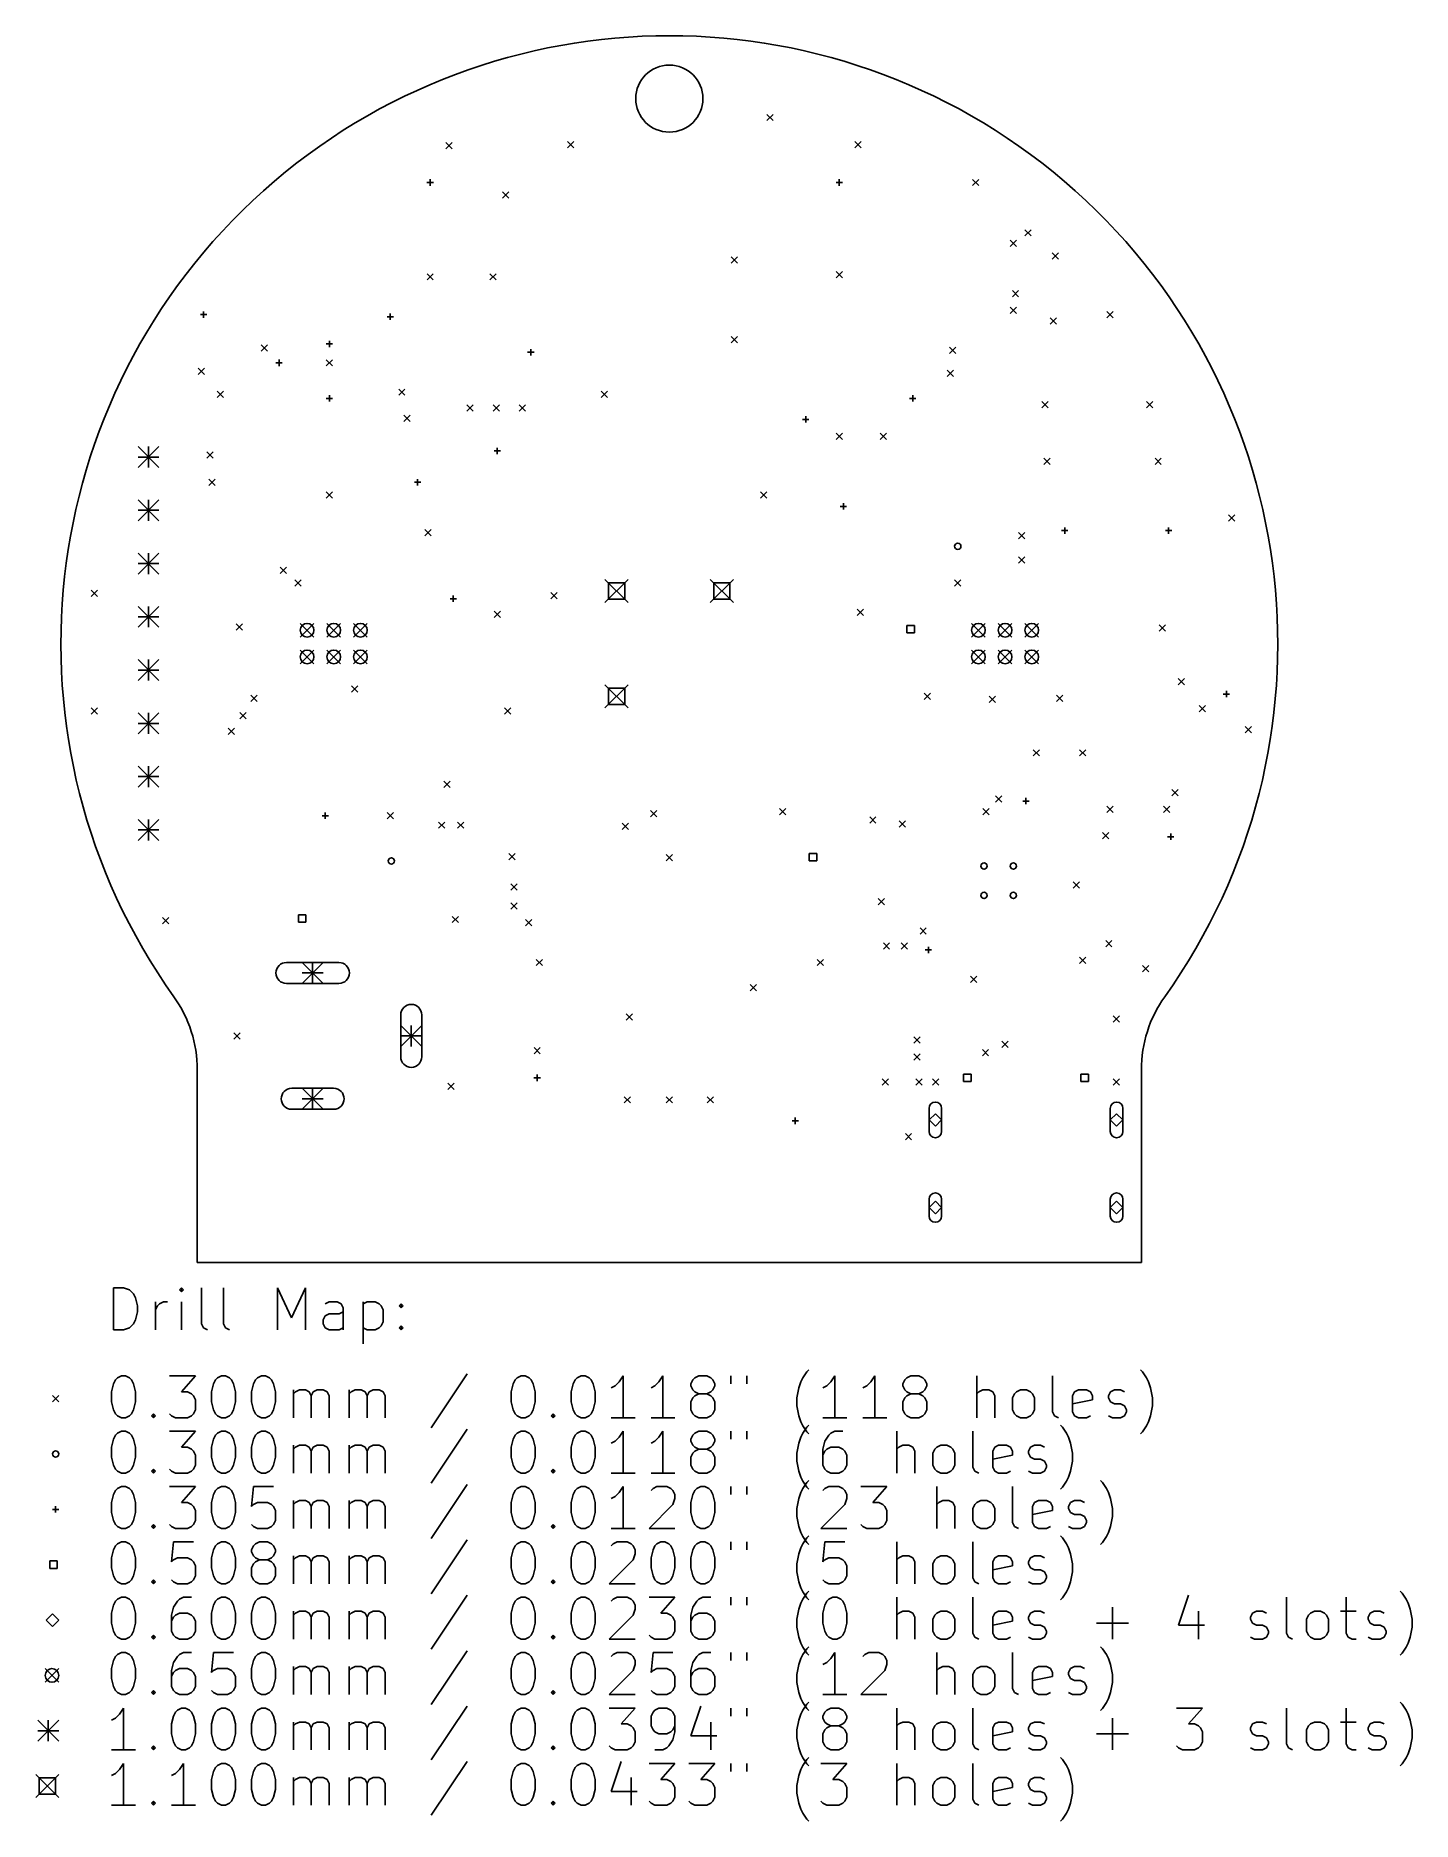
# Model space of a CAD drawing. Extents: x -30.2 to 35.4, y -56.2 to 29.
import ezdxf

# ---------------------------------------------------------------- set-up
doc = ezdxf.new("R2010")
doc.units = 0
doc.layers.add('BLACK', color=7, linetype='CONTINUOUS')

msp = doc.modelspace()

# ---------------------------------------------------------------- linework, layer by layer
at = {"layer": 'BLACK', "linetype": 'CONTINUOUS'}
for p, q in [((4.65, 25.25), (4.95, 24.95)), ((4.95, 25.25), (4.65, 24.95)), ((-10.65, 23.9), (-10.35, 23.6)), ((-10.35, 23.9), (-10.65, 23.6)), ((-4.85, 23.95), (-4.55, 23.65)), ((-4.55, 23.95), (-4.85, 23.65)), ((8.85, 23.95), (9.15, 23.65)), ((9.15, 23.95), (8.85, 23.65)), ((-11.4, 22.1524), (-11.4, 21.8476)), ((8.1, 22.1524), (8.1, 21.8476)), ((14.45, 22.15), (14.75, 21.85)), ((14.75, 22.15), (14.45, 21.85)), ((-11.5524, 22), (-11.2476, 22)), ((-7.95, 21.55), (-7.65, 21.25)), ((-7.65, 21.55), (-7.95, 21.25)), ((7.9476, 22), (8.2524, 22)), ((16.95, 19.75), (17.25, 19.45)), ((17.25, 19.75), (16.95, 19.45)), ((16.25, 19.25), (16.55, 18.95)), ((16.55, 19.25), (16.25, 18.95)), ((2.95, 18.45), (3.25, 18.15)), ((3.25, 18.45), (2.95, 18.15)), ((18.25, 18.65), (18.55, 18.35)), ((18.55, 18.65), (18.25, 18.35)), ((-11.55, 17.65), (-11.25, 17.35)), ((-11.25, 17.65), (-11.55, 17.35)), ((-8.55, 17.65), (-8.25, 17.35)), ((-8.25, 17.65), (-8.55, 17.35)), ((7.95, 17.75), (8.25, 17.45)), ((8.25, 17.75), (7.95, 17.45)), ((16.35, 16.85), (16.65, 16.55)), ((16.65, 16.85), (16.35, 16.55)), ((-22.3524, 15.7), (-22.0476, 15.7)), ((-22.2, 15.8524), (-22.2, 15.5476)), ((-13.4524, 15.6), (-13.1476, 15.6)), ((-13.3, 15.7524), (-13.3, 15.4476)), ((16.25, 16.05), (16.55, 15.75)), ((16.55, 16.05), (16.25, 15.75)), ((18.15, 15.55), (18.45, 15.25)), ((18.45, 15.55), (18.15, 15.25)), ((20.85, 15.85), (21.15, 15.55)), ((21.15, 15.85), (20.85, 15.55)), ((2.95, 14.65), (3.25, 14.35)), ((3.25, 14.65), (2.95, 14.35)), ((-19.45, 14.25), (-19.15, 13.95)), ((-19.15, 14.25), (-19.45, 13.95)), ((-16.3524, 14.3), (-16.0476, 14.3)), ((-16.2, 14.4524), (-16.2, 14.1476)), ((-6.7524, 13.9), (-6.4476, 13.9)), ((-6.6, 14.0524), (-6.6, 13.7476)), ((13.35, 14.15), (13.65, 13.85)), ((13.65, 14.15), (13.35, 13.85)), ((-22.45, 13.15), (-22.15, 12.85)), ((-22.15, 13.15), (-22.45, 12.85)), ((-18.7524, 13.4), (-18.4476, 13.4)), ((-18.6, 13.5524), (-18.6, 13.2476)), ((-16.35, 13.55), (-16.05, 13.25)), ((-16.05, 13.55), (-16.35, 13.25)), ((13.25, 13.05), (13.55, 12.75)), ((13.55, 13.05), (13.25, 12.75)), ((-21.55, 12.05), (-21.25, 11.75)), ((-21.25, 12.05), (-21.55, 11.75)), ((-12.9, 12.15), (-12.6, 11.85)), ((-12.6, 12.15), (-12.9, 11.85)), ((-3.25, 12.05), (-2.95, 11.75)), ((-2.95, 12.05), (-3.25, 11.75)), ((-16.3524, 11.7), (-16.0476, 11.7)), ((-16.2, 11.8524), (-16.2, 11.5476)), ((-9.65, 11.4), (-9.35, 11.1)), ((-9.35, 11.4), (-9.65, 11.1)), ((-8.4, 11.4), (-8.1, 11.1)), ((-8.1, 11.4), (-8.4, 11.1)), ((-7.15, 11.4), (-6.85, 11.1)), ((-6.85, 11.4), (-7.15, 11.1)), ((11.4476, 11.7), (11.7524, 11.7)), ((11.6, 11.8524), (11.6, 11.5476)), ((17.75, 11.55), (18.05, 11.25)), ((18.05, 11.55), (17.75, 11.25)), ((22.75, 11.55), (23.05, 11.25)), ((23.05, 11.55), (22.75, 11.25)), ((-12.65, 10.9), (-12.35, 10.6)), ((-12.35, 10.9), (-12.65, 10.6)), ((6.3476, 10.7), (6.6524, 10.7)), ((6.5, 10.8524), (6.5, 10.5476)), ((-25.325, 9.405), (-24.325, 8.405)), ((-24.325, 9.405), (-25.325, 8.405)), ((-24.825, 9.405), (-24.825, 8.405)), ((7.95, 10.05), (8.25, 9.75)), ((8.25, 10.05), (7.95, 9.75)), ((10.05, 10.05), (10.35, 9.75)), ((10.35, 10.05), (10.05, 9.75)), ((-25.325, 8.905), (-24.325, 8.905)), ((-22.05, 9.15), (-21.75, 8.85)), ((-21.75, 9.15), (-22.05, 8.85)), ((-8.3524, 9.2), (-8.0476, 9.2)), ((-8.2, 9.3524), (-8.2, 9.0476)), ((17.85, 8.85), (18.15, 8.55)), ((18.15, 8.85), (17.85, 8.55)), ((23.15, 8.85), (23.45, 8.55)), ((23.45, 8.85), (23.15, 8.55)), ((-21.95, 7.85), (-21.65, 7.55)), ((-21.65, 7.85), (-21.95, 7.55)), ((-12.1524, 7.7), (-11.8476, 7.7)), ((-12, 7.8524), (-12, 7.5476)), ((-25.325, 6.865), (-24.325, 5.865)), ((-24.325, 6.865), (-25.325, 5.865)), ((-24.825, 6.865), (-24.825, 5.865)), ((-16.35, 7.25), (-16.05, 6.95)), ((-16.05, 7.25), (-16.35, 6.95)), ((4.35, 7.25), (4.65, 6.95)), ((4.65, 7.25), (4.35, 6.95)), ((-25.325, 6.365), (-24.325, 6.365)), ((8.1476, 6.55), (8.4524, 6.55)), ((8.3, 6.7024), (8.3, 6.3976)), ((26.65, 6.15), (26.95, 5.85)), ((26.95, 6.15), (26.65, 5.85)), ((-11.65, 5.45), (-11.35, 5.15)), ((-11.35, 5.45), (-11.65, 5.15)), ((16.65, 5.3), (16.95, 5)), ((16.95, 5.3), (16.65, 5)), ((18.6976, 5.4), (19.0024, 5.4)), ((18.85, 5.5524), (18.85, 5.2476)), ((23.6476, 5.4), (23.9524, 5.4)), ((23.8, 5.5524), (23.8, 5.2476)), ((-25.325, 4.325), (-24.325, 3.325)), ((-24.325, 4.325), (-25.325, 3.325)), ((-24.825, 4.325), (-24.825, 3.325)), ((-25.325, 3.825), (-24.325, 3.825)), ((-18.55, 3.65), (-18.25, 3.35)), ((-18.25, 3.65), (-18.55, 3.35)), ((16.65, 4.15), (16.95, 3.85)), ((16.95, 4.15), (16.65, 3.85)), ((-17.85, 3.05), (-17.55, 2.75)), ((-17.55, 3.05), (-17.85, 2.75)), ((-3.0673, 3.0673), (-1.9673, 1.9673)), ((-1.9673, 3.0673), (-3.0673, 1.9673)), ((-2.12839, 2.90621), (-2.90621, 2.90621)), ((-2.90621, 2.90621), (-2.90621, 2.12839)), ((-2.12839, 2.12839), (-2.12839, 2.90621)), ((1.95316, 3.0673), (3.05316, 1.9673)), ((3.05316, 3.0673), (1.95316, 1.9673)), ((2.89207, 2.90621), (2.11425, 2.90621)), ((2.11425, 2.90621), (2.11425, 2.12839)), ((2.89207, 2.12839), (2.89207, 2.90621)), ((13.6, 3.05), (13.9, 2.75)), ((13.9, 3.05), (13.6, 2.75)), ((-27.55, 2.55), (-27.25, 2.25)), ((-27.25, 2.55), (-27.55, 2.25)), ((-25.325, 1.785), (-24.325, 0.785)), ((-24.325, 1.785), (-25.325, 0.785)), ((-24.825, 1.785), (-24.825, 0.785)), ((-10.4524, 2.15), (-10.1476, 2.15)), ((-10.3, 2.3024), (-10.3, 1.9976)), ((-5.65, 2.45), (-5.35, 2.15)), ((-5.35, 2.45), (-5.65, 2.15)), ((-2.90621, 2.12839), (-2.12839, 2.12839)), ((2.11425, 2.12839), (2.89207, 2.12839)), ((-25.325, 1.285), (-24.325, 1.285)), ((-20.65, 0.95), (-20.35, 0.65)), ((-20.35, 0.95), (-20.65, 0.65)), ((-17.59, 0.97), (-16.94, 0.32)), ((-16.94, 0.97), (-17.59, 0.32)), ((-16.32, 0.97), (-15.67, 0.32)), ((-15.67, 0.97), (-16.32, 0.32)), ((-15.05, 0.97), (-14.4, 0.32)), ((-14.4, 0.97), (-15.05, 0.32)), ((-8.35, 1.55), (-8.05, 1.25)), ((-8.05, 1.55), (-8.35, 1.25)), ((8.95, 1.65), (9.25, 1.35)), ((9.25, 1.65), (8.95, 1.35)), ((11.6796, 0.87961), (11.3204, 0.87961)), ((11.3204, 0.87961), (11.3204, 0.52039)), ((11.6796, 0.52039), (11.6796, 0.87961)), ((14.41, 0.97), (15.06, 0.32)), ((15.06, 0.97), (14.41, 0.32)), ((15.68, 0.97), (16.33, 0.32)), ((16.33, 0.97), (15.68, 0.32)), ((16.95, 0.97), (17.6, 0.32)), ((17.6, 0.97), (16.95, 0.32)), ((23.35, 0.9), (23.65, 0.6)), ((23.65, 0.9), (23.35, 0.6)), ((11.3204, 0.52039), (11.6796, 0.52039)), ((-25.325, -0.755), (-24.325, -1.755)), ((-24.325, -0.755), (-25.325, -1.755)), ((-24.825, -0.755), (-24.825, -1.755)), ((-17.59, -0.3), (-16.94, -0.95)), ((-16.94, -0.3), (-17.59, -0.95)), ((-16.32, -0.3), (-15.67, -0.95)), ((-15.67, -0.3), (-16.32, -0.95)), ((-15.05, -0.3), (-14.4, -0.95)), ((-14.4, -0.3), (-15.05, -0.95)), ((14.41, -0.3), (15.06, -0.95)), ((15.06, -0.3), (14.41, -0.95)), ((15.68, -0.3), (16.33, -0.95)), ((16.33, -0.3), (15.68, -0.95)), ((16.95, -0.3), (17.6, -0.95)), ((17.6, -0.3), (16.95, -0.95)), ((-25.325, -1.255), (-24.325, -1.255)), ((24.25, -1.65), (24.55, -1.95)), ((24.55, -1.65), (24.25, -1.95)), ((-19.95, -2.45), (-19.65, -2.75)), ((-19.65, -2.45), (-19.95, -2.75)), ((-15.15, -2), (-14.85, -2.3)), ((-14.85, -2), (-15.15, -2.3)), ((-3.0673, -1.95316), (-1.9673, -3.05316)), ((-1.9673, -1.95316), (-3.0673, -3.05316)), ((-2.12839, -2.11425), (-2.90621, -2.11425)), ((-2.90621, -2.11425), (-2.90621, -2.89207)), ((-2.12839, -2.89207), (-2.12839, -2.11425)), ((12.15, -2.35), (12.45, -2.65)), ((12.45, -2.35), (12.15, -2.65)), ((15.25, -2.5), (15.55, -2.8)), ((15.55, -2.5), (15.25, -2.8)), ((18.45, -2.45), (18.75, -2.75)), ((18.75, -2.45), (18.45, -2.75)), ((26.3976, -2.4), (26.7024, -2.4)), ((26.55, -2.2476), (26.55, -2.5524)), ((-27.55, -3.05), (-27.25, -3.35)), ((-27.25, -3.05), (-27.55, -3.35)), ((-25.325, -3.295), (-24.325, -4.295)), ((-24.325, -3.295), (-25.325, -4.295)), ((-24.825, -3.295), (-24.825, -4.295)), ((-20.475, -3.275), (-20.175, -3.575)), ((-20.175, -3.275), (-20.475, -3.575)), ((-7.85, -3.05), (-7.55, -3.35)), ((-7.55, -3.05), (-7.85, -3.35)), ((-2.90621, -2.89207), (-2.12839, -2.89207)), ((25.25, -2.95), (25.55, -3.25)), ((25.55, -2.95), (25.25, -3.25)), ((-25.325, -3.795), (-24.325, -3.795)), ((-21.025, -4.025), (-20.725, -4.325)), ((-20.725, -4.025), (-21.025, -4.325)), ((27.45, -3.95), (27.75, -4.25)), ((27.75, -3.95), (27.45, -4.25)), ((17.35, -5.05), (17.65, -5.35)), ((17.65, -5.05), (17.35, -5.35)), ((19.55, -5.05), (19.85, -5.35)), ((19.85, -5.05), (19.55, -5.35)), ((-25.325, -5.835), (-24.325, -6.835)), ((-24.325, -5.835), (-25.325, -6.835)), ((-24.825, -5.835), (-24.825, -6.835)), ((-25.325, -6.335), (-24.325, -6.335)), ((-10.75, -6.55), (-10.45, -6.85)), ((-10.45, -6.55), (-10.75, -6.85)), ((15.5505, -7.24948), (15.8505, -7.54948)), ((15.8505, -7.24948), (15.5505, -7.54948)), ((16.8476, -7.5), (17.1524, -7.5)), ((17, -7.3476), (17, -7.6524)), ((23.95, -6.95), (24.25, -7.25)), ((24.25, -6.95), (23.95, -7.25)), ((-25.325, -8.375), (-24.325, -9.375)), ((-24.325, -8.375), (-25.325, -9.375)), ((-24.825, -8.375), (-24.825, -9.375)), ((-16.5524, -8.2), (-16.2476, -8.2)), ((-16.4, -8.0476), (-16.4, -8.3524)), ((-13.45, -8.05), (-13.15, -8.35)), ((-13.15, -8.05), (-13.45, -8.35)), ((-11, -8.5), (-10.7, -8.8)), ((-10.7, -8.5), (-11, -8.8)), ((-10.1, -8.5), (-9.8, -8.8)), ((-9.8, -8.5), (-10.1, -8.8)), ((-0.9, -7.95), (-0.6, -8.25)), ((-0.6, -7.95), (-0.9, -8.25)), ((5.25, -7.85), (5.55, -8.15)), ((5.55, -7.85), (5.25, -8.15)), ((9.55, -8.25), (9.85, -8.55)), ((9.85, -8.25), (9.55, -8.55)), ((10.95, -8.45), (11.25, -8.75)), ((11.25, -8.45), (10.95, -8.75)), ((14.9495, -7.85052), (15.2495, -8.15052)), ((15.2495, -7.85052), (14.9495, -8.15052)), ((20.85, -7.75), (21.15, -8.05)), ((21.15, -7.75), (20.85, -8.05)), ((23.55, -7.75), (23.85, -8.05)), ((23.85, -7.75), (23.55, -8.05)), ((-25.325, -8.875), (-24.325, -8.875)), ((-2.25, -8.55), (-1.95, -8.85)), ((-1.95, -8.55), (-2.25, -8.85)), ((20.65, -9), (20.95, -9.3)), ((20.95, -9), (20.65, -9.3)), ((23.7476, -9.2), (24.0524, -9.2)), ((23.9, -9.0476), (23.9, -9.3524)), ((-7.65, -10), (-7.35, -10.3)), ((-7.35, -10), (-7.65, -10.3)), ((-0.15, -10.05), (0.15, -10.35)), ((0.15, -10.05), (-0.15, -10.35)), ((7.02961, -9.99699), (6.67039, -9.99699)), ((6.67039, -9.99699), (6.67039, -10.3562)), ((7.02961, -10.3562), (7.02961, -9.99699)), ((6.67039, -10.3562), (7.02961, -10.3562)), ((-7.55, -11.45), (-7.25, -11.75)), ((-7.25, -11.45), (-7.55, -11.75)), ((19.25, -11.35), (19.55, -11.65)), ((19.55, -11.35), (19.25, -11.65)), ((-7.55, -12.35), (-7.25, -12.65)), ((-7.25, -12.35), (-7.55, -12.65)), ((9.95, -12.15), (10.25, -12.45)), ((10.25, -12.15), (9.95, -12.45)), ((-24.15, -13.05), (-23.85, -13.35)), ((-23.85, -13.05), (-24.15, -13.35)), ((-17.3204, -12.9204), (-17.6796, -12.9204)), ((-17.6796, -12.9204), (-17.6796, -13.2796)), ((-17.6796, -13.2796), (-17.3204, -13.2796)), ((-17.3204, -13.2796), (-17.3204, -12.9204)), ((-10.35, -13), (-10.05, -13.3)), ((-10.05, -13), (-10.35, -13.3)), ((-6.85, -13.15), (-6.55, -13.45)), ((-6.55, -13.15), (-6.85, -13.45)), ((11.95, -13.55), (12.25, -13.85)), ((12.25, -13.55), (11.95, -13.85)), ((10.2012, -14.2647), (10.5012, -14.5647)), ((10.5012, -14.2647), (10.2012, -14.5647)), ((11.0512, -14.2647), (11.3512, -14.5647)), ((11.3512, -14.2647), (11.0512, -14.5647)), ((12.35, -14.4476), (12.35, -14.7524)), ((20.8, -14.15), (21.1, -14.45)), ((21.1, -14.15), (20.8, -14.45)), ((-15.75, -15.2), (-18.25, -15.2)), ((-17.5, -15.2), (-16.5, -16.2)), ((-16.5, -15.2), (-17.5, -16.2)), ((-17, -15.2), (-17, -16.2)), ((-6.35, -15.05), (-6.05, -15.35)), ((-6.05, -15.05), (-6.35, -15.35)), ((7.05, -15.05), (7.35, -15.35)), ((7.35, -15.05), (7.05, -15.35)), ((12.1976, -14.6), (12.5024, -14.6)), ((19.55, -14.95), (19.85, -15.25)), ((19.85, -14.95), (19.55, -15.25)), ((-17.5, -15.7), (-16.5, -15.7)), ((14.35, -15.85), (14.65, -16.15)), ((14.65, -15.85), (14.35, -16.15)), ((22.55, -15.35), (22.85, -15.65)), ((22.85, -15.35), (22.55, -15.65)), ((-18.25, -16.2), (-15.75, -16.2)), ((3.85, -16.25), (4.15, -16.55)), ((4.15, -16.25), (3.85, -16.55)), ((-12.8, -17.7), (-12.8, -19.7)), ((-11.8, -19.7), (-11.8, -17.7)), ((-2.05, -17.65), (-1.75, -17.95)), ((-1.75, -17.65), (-2.05, -17.95)), ((21.15, -17.75), (21.45, -18.05)), ((21.45, -17.75), (21.15, -18.05)), ((-20.75, -18.55), (-20.45, -18.85)), ((-20.45, -18.55), (-20.75, -18.85)), ((-12.8, -18.2), (-11.8, -19.2)), ((-11.8, -18.2), (-12.8, -19.2)), ((-12.8, -18.7), (-11.8, -18.7)), ((-12.3, -18.2), (-12.3, -19.2)), ((-6.45, -19.25), (-6.15, -19.55)), ((-6.15, -19.25), (-6.45, -19.55)), ((11.65, -18.75), (11.95, -19.05)), ((11.95, -18.75), (11.65, -19.05)), ((11.65, -19.55), (11.95, -19.85)), ((11.95, -19.55), (11.65, -19.85)), ((14.92, -19.35), (15.22, -19.65)), ((15.22, -19.35), (14.92, -19.65)), ((15.85, -18.95), (16.15, -19.25)), ((16.15, -18.95), (15.85, -19.25)), ((-22.5, -20.3163), (-22.5, -29.5)), ((22.5, -29.5), (22.5, -20.3163)), ((-16, -21.2), (-18, -21.2)), ((-17.5, -21.2), (-16.5, -22.2)), ((-16.5, -21.2), (-17.5, -22.2)), ((-17, -21.2), (-17, -22.2)), ((-10.55, -20.95), (-10.25, -21.25)), ((-10.25, -20.95), (-10.55, -21.25)), ((-6.4524, -20.7), (-6.1476, -20.7)), ((-6.3, -20.5476), (-6.3, -20.8524)), ((10.15, -20.75), (10.45, -21.05)), ((10.45, -20.75), (10.15, -21.05)), ((11.75, -20.75), (12.05, -21.05)), ((12.05, -20.75), (11.75, -21.05)), ((12.55, -20.75), (12.85, -21.05)), ((12.85, -20.75), (12.55, -21.05)), ((14.3796, -20.5204), (14.0204, -20.5204)), ((14.0204, -20.5204), (14.0204, -20.8796)), ((14.0204, -20.8796), (14.3796, -20.8796)), ((14.3796, -20.8796), (14.3796, -20.5204)), ((19.9796, -20.5204), (19.6204, -20.5204)), ((19.6204, -20.5204), (19.6204, -20.8796)), ((19.6204, -20.8796), (19.9796, -20.8796)), ((19.9796, -20.8796), (19.9796, -20.5204)), ((21.15, -20.75), (21.45, -21.05)), ((21.45, -20.75), (21.15, -21.05)), ((-17.5, -21.7), (-16.5, -21.7)), ((-2.15, -21.6), (-1.85, -21.9)), ((-1.85, -21.6), (-2.15, -21.9)), ((-0.15, -21.6), (0.15, -21.9)), ((0.15, -21.6), (-0.15, -21.9)), ((1.8, -21.6), (2.1, -21.9)), ((2.1, -21.6), (1.8, -21.9)), ((-18, -22.2), (-16, -22.2)), ((5.8476, -22.75), (6.1524, -22.75)), ((6, -22.5976), (6, -22.9024)), ((12.38, -22.16), (12.38, -23.26)), ((12.68, -22.41), (12.38, -22.71)), ((12.38, -22.71), (12.68, -23.01)), ((12.98, -22.71), (12.68, -22.41)), ((12.68, -23.01), (12.98, -22.71)), ((12.98, -23.26), (12.98, -22.16)), ((21.02, -22.16), (21.02, -23.26)), ((21.32, -22.41), (21.02, -22.71)), ((21.02, -22.71), (21.32, -23.01)), ((21.62, -22.71), (21.32, -22.41)), ((21.32, -23.01), (21.62, -22.71)), ((21.62, -23.26), (21.62, -22.16)), ((11.25, -23.35), (11.55, -23.65)), ((11.55, -23.35), (11.25, -23.65)), ((12.38, -26.49), (12.38, -27.29)), ((12.68, -26.59), (12.38, -26.89)), ((12.38, -26.89), (12.68, -27.19)), ((12.98, -26.89), (12.68, -26.59)), ((12.68, -27.19), (12.98, -26.89)), ((12.98, -27.29), (12.98, -26.49)), ((21.02, -26.49), (21.02, -27.29)), ((21.32, -26.59), (21.02, -26.89)), ((21.02, -26.89), (21.32, -27.19)), ((21.62, -26.89), (21.32, -26.59)), ((21.32, -27.19), (21.62, -26.89)), ((21.62, -27.29), (21.62, -26.49)), ((-22.5, -29.5), (22.5, -29.5)), ((-26.4922, -32.7148), (-26.4922, -30.7148)), ((-26.4922, -30.7148), (-26.016, -30.7148)), ((-26.016, -30.7148), (-25.7303, -30.8101)), ((-25.7303, -30.8101), (-25.5398, -31.0006)), ((-25.5398, -31.0006), (-25.4446, -31.191)), ((-25.4446, -31.191), (-25.3494, -31.572)), ((-24.4922, -32.7148), (-24.4922, -31.3815)), ((-24.397, -31.572), (-24.3018, -31.4767)), ((-24.3018, -31.4767), (-24.1113, -31.3815)), ((-24.1113, -31.3815), (-23.9208, -31.3815)), ((-23.2541, -30.7148), (-23.3494, -30.8101)), ((-23.3494, -30.8101), (-23.2541, -30.9053)), ((-23.1589, -30.8101), (-23.2541, -30.7148)), ((-23.2541, -30.7148), (-23.2541, -30.9053)), ((-23.2541, -30.9053), (-23.1589, -30.8101)), ((-23.2541, -32.7148), (-23.2541, -31.3815)), ((-22.3018, -32.4291), (-22.3018, -30.7148)), ((-21.2541, -32.4291), (-21.2541, -30.7148)), ((-18.6827, -32.7148), (-18.6827, -30.7148)), ((-18.6827, -30.7148), (-18.016, -32.1434)), ((-18.016, -32.1434), (-17.3494, -30.7148)), ((-17.3494, -30.7148), (-17.3494, -32.7148)), ((-16.2065, -31.3815), (-16.397, -31.4767)), ((-15.8256, -31.3815), (-16.2065, -31.3815)), ((-15.6351, -31.4767), (-15.8256, -31.3815)), ((-15.5398, -31.6672), (-15.6351, -31.4767)), ((-14.5875, -31.3815), (-14.5875, -33.3815)), ((-14.5875, -31.4767), (-14.397, -31.3815)), ((-14.397, -31.3815), (-14.016, -31.3815)), ((-14.016, -31.3815), (-13.8256, -31.4767)), ((-13.8256, -31.4767), (-13.7303, -31.572)), ((-12.8732, -31.572), (-12.7779, -31.4767)), ((-12.7779, -31.4767), (-12.6827, -31.572)), ((-12.7779, -31.4767), (-12.7779, -31.6672)), ((-25.4446, -32.2386), (-25.5398, -32.4291)), ((-25.3494, -31.8577), (-25.4446, -32.2386)), ((-25.3494, -31.572), (-25.3494, -31.8577)), ((-24.4922, -31.7625), (-24.397, -31.572)), ((-16.4922, -32.2386), (-16.397, -32.0482)), ((-16.4922, -32.4291), (-16.4922, -32.2386)), ((-16.397, -32.0482), (-16.2065, -31.9529)), ((-16.2065, -31.9529), (-15.7303, -31.9529)), ((-15.7303, -31.9529), (-15.5398, -31.8577)), ((-15.5398, -32.7148), (-15.5398, -31.6672)), ((-13.7303, -31.572), (-13.6351, -31.7625)), ((-13.6351, -32.3339), (-13.7303, -32.5244)), ((-13.6351, -31.7625), (-13.6351, -32.3339)), ((-12.7779, -31.6672), (-12.8732, -31.572)), ((-12.6827, -31.572), (-12.7779, -31.6672)), ((-26.016, -32.7148), (-26.4922, -32.7148)), ((-25.7303, -32.6196), (-26.016, -32.7148)), ((-25.5398, -32.4291), (-25.7303, -32.6196)), ((-22.2065, -32.6196), (-22.3018, -32.4291)), ((-22.016, -32.7148), (-22.2065, -32.6196)), ((-21.1589, -32.6196), (-21.2541, -32.4291)), ((-20.9684, -32.7148), (-21.1589, -32.6196)), ((-16.397, -32.6196), (-16.4922, -32.4291)), ((-16.2065, -32.7148), (-16.397, -32.6196)), ((-15.7303, -32.7148), (-16.2065, -32.7148)), ((-15.5398, -32.6196), (-15.7303, -32.7148)), ((-14.397, -32.7148), (-14.5875, -32.6196)), ((-14.016, -32.7148), (-14.397, -32.7148)), ((-13.8256, -32.6196), (-14.016, -32.7148)), ((-13.7303, -32.5244), (-13.8256, -32.6196)), ((-12.8732, -32.6196), (-12.7779, -32.5244)), ((-12.7779, -32.7148), (-12.8732, -32.6196)), ((-12.7779, -32.5244), (-12.6827, -32.6196)), ((-12.7779, -32.5244), (-12.7779, -32.7148)), ((-12.6827, -32.6196), (-12.7779, -32.7148)), ((-9.63509, -34.8196), (-11.3494, -37.391)), ((6.36491, -35.0101), (6.55539, -34.7244)), ((6.55539, -34.7244), (6.65063, -34.6291)), ((22.5554, -34.7244), (22.4602, -34.6291)), ((22.7459, -35.0101), (22.5554, -34.7244)), ((-26.5875, -35.6767), (-26.4922, -35.2958)), ((-26.5875, -36.1529), (-26.5875, -35.6767)), ((-26.4922, -35.2958), (-26.397, -35.1053)), ((-26.397, -35.1053), (-26.3018, -35.0101)), ((-26.3018, -35.0101), (-26.1113, -34.9148)), ((-26.1113, -34.9148), (-25.9208, -34.9148)), ((-25.9208, -34.9148), (-25.7303, -35.0101)), ((-25.7303, -35.0101), (-25.6351, -35.1053)), ((-25.6351, -35.1053), (-25.5398, -35.2958)), ((-25.5398, -35.2958), (-25.4446, -35.6767)), ((-25.4446, -35.6767), (-25.4446, -36.1529)), ((-23.8256, -34.9148), (-22.5875, -34.9148)), ((-22.5875, -34.9148), (-23.2541, -35.6767)), ((-23.2541, -35.6767), (-22.9684, -35.6767)), ((-22.9684, -35.6767), (-22.7779, -35.772)), ((-21.8256, -35.6767), (-21.7303, -35.2958)), ((-21.8256, -36.1529), (-21.8256, -35.6767)), ((-21.7303, -35.2958), (-21.6351, -35.1053)), ((-21.6351, -35.1053), (-21.5398, -35.0101)), ((-21.5398, -35.0101), (-21.3494, -34.9148)), ((-21.3494, -34.9148), (-21.1589, -34.9148)), ((-21.1589, -34.9148), (-20.9684, -35.0101)), ((-20.9684, -35.0101), (-20.8732, -35.1053)), ((-20.8732, -35.1053), (-20.7779, -35.2958)), ((-20.7779, -35.2958), (-20.6827, -35.6767)), ((-20.6827, -35.6767), (-20.6827, -36.1529)), ((-19.9208, -35.6767), (-19.8256, -35.2958)), ((-19.9208, -36.1529), (-19.9208, -35.6767)), ((-19.8256, -35.2958), (-19.7303, -35.1053)), ((-19.7303, -35.1053), (-19.6351, -35.0101)), ((-19.6351, -35.0101), (-19.4446, -34.9148)), ((-19.4446, -34.9148), (-19.2541, -34.9148)), ((-19.2541, -34.9148), (-19.0637, -35.0101)), ((-19.0637, -35.0101), (-18.9684, -35.1053)), ((-18.9684, -35.1053), (-18.8732, -35.2958)), ((-18.8732, -35.2958), (-18.7779, -35.6767)), ((-18.7779, -35.6767), (-18.7779, -36.1529)), ((-17.9208, -36.9148), (-17.9208, -35.5815)), ((-17.9208, -35.772), (-17.8256, -35.6767)), ((-17.8256, -35.6767), (-17.6351, -35.5815)), ((-17.6351, -35.5815), (-17.3494, -35.5815)), ((-17.3494, -35.5815), (-17.1589, -35.6767)), ((-17.1589, -35.6767), (-17.0637, -35.8672)), ((-17.0637, -35.8672), (-16.9684, -35.6767)), ((-16.9684, -35.6767), (-16.7779, -35.5815)), ((-16.7779, -35.5815), (-16.4922, -35.5815)), ((-16.4922, -35.5815), (-16.3018, -35.6767)), ((-16.3018, -35.6767), (-16.2065, -35.8672)), ((-15.2541, -36.9148), (-15.2541, -35.5815)), ((-15.2541, -35.772), (-15.1589, -35.6767)), ((-15.1589, -35.6767), (-14.9684, -35.5815)), ((-14.9684, -35.5815), (-14.6827, -35.5815)), ((-14.6827, -35.5815), (-14.4922, -35.6767)), ((-14.4922, -35.6767), (-14.397, -35.8672)), ((-14.397, -35.8672), (-14.3018, -35.6767)), ((-14.3018, -35.6767), (-14.1113, -35.5815)), ((-14.1113, -35.5815), (-13.8256, -35.5815)), ((-13.8256, -35.5815), (-13.6351, -35.6767)), ((-13.6351, -35.6767), (-13.5398, -35.8672)), ((-7.53985, -35.6767), (-7.44461, -35.2958)), ((-7.53985, -36.1529), (-7.53985, -35.6767)), ((-7.44461, -35.2958), (-7.34937, -35.1053)), ((-7.34937, -35.1053), (-7.25413, -35.0101)), ((-7.25413, -35.0101), (-7.06366, -34.9148)), ((-7.06366, -34.9148), (-6.87318, -34.9148)), ((-6.87318, -34.9148), (-6.6827, -35.0101)), ((-6.6827, -35.0101), (-6.58747, -35.1053)), ((-6.58747, -35.1053), (-6.49223, -35.2958)), ((-6.49223, -35.2958), (-6.39699, -35.6767)), ((-6.39699, -35.6767), (-6.39699, -36.1529)), ((-4.6827, -35.6767), (-4.58747, -35.2958)), ((-4.6827, -36.1529), (-4.6827, -35.6767)), ((-4.58747, -35.2958), (-4.49223, -35.1053)), ((-4.49223, -35.1053), (-4.39699, -35.0101)), ((-4.39699, -35.0101), (-4.20651, -34.9148)), ((-4.20651, -34.9148), (-4.01604, -34.9148)), ((-4.01604, -34.9148), (-3.82556, -35.0101)), ((-3.82556, -35.0101), (-3.73032, -35.1053)), ((-3.73032, -35.1053), (-3.63509, -35.2958)), ((-3.63509, -35.2958), (-3.53985, -35.6767)), ((-3.53985, -35.6767), (-3.53985, -36.1529)), ((-2.58747, -35.391), (-2.77794, -35.4863)), ((-2.39699, -35.2006), (-2.58747, -35.391)), ((-2.20652, -34.9148), (-2.39699, -35.2006)), ((-2.20652, -36.9148), (-2.20652, -34.9148)), ((-0.68271, -35.391), (-0.87318, -35.4863)), ((-0.49223, -35.2006), (-0.68271, -35.391)), ((-0.30175, -34.9148), (-0.49223, -35.2006)), ((-0.30175, -36.9148), (-0.30175, -34.9148)), ((1.03158, -35.2958), (1.12682, -35.1053)), ((1.03158, -35.391), (1.03158, -35.2958)), ((1.12682, -35.5815), (1.03158, -35.391)), ((1.12682, -35.1053), (1.22206, -35.0101)), ((1.22206, -35.6767), (1.12682, -35.5815)), ((1.22206, -35.0101), (1.41253, -34.9148)), ((1.41253, -35.772), (1.22206, -35.6767)), ((1.41253, -34.9148), (1.79348, -34.9148)), ((1.79348, -34.9148), (1.98396, -35.0101)), ((1.98396, -35.6767), (1.79348, -35.772)), ((1.98396, -35.0101), (2.0792, -35.1053)), ((2.0792, -35.5815), (1.98396, -35.6767)), ((2.0792, -35.1053), (2.17444, -35.2958)), ((2.17444, -35.391), (2.0792, -35.5815)), ((2.17444, -35.2958), (2.17444, -35.391)), ((2.93634, -34.9148), (2.93634, -35.2958)), ((3.69825, -34.9148), (3.69825, -35.2958)), ((6.0792, -35.9625), (6.17444, -35.4863)), ((6.17444, -35.4863), (6.26968, -35.2006)), ((6.26968, -35.2006), (6.36491, -35.0101)), ((7.50777, -35.391), (7.31729, -35.4863)), ((7.69825, -35.2006), (7.50777, -35.391)), ((7.88872, -34.9148), (7.69825, -35.2006)), ((7.88872, -36.9148), (7.88872, -34.9148)), ((9.41253, -35.391), (9.22206, -35.4863)), ((9.60301, -35.2006), (9.41253, -35.391)), ((9.79349, -34.9148), (9.60301, -35.2006)), ((9.79349, -36.9148), (9.79349, -34.9148)), ((11.1268, -35.2958), (11.2221, -35.1053)), ((11.1268, -35.391), (11.1268, -35.2958)), ((11.2221, -35.5815), (11.1268, -35.391)), ((11.2221, -35.1053), (11.3173, -35.0101)), ((11.3173, -35.6767), (11.2221, -35.5815)), ((11.3173, -35.0101), (11.5078, -34.9148)), ((11.5078, -35.772), (11.3173, -35.6767)), ((11.5078, -34.9148), (11.8887, -34.9148)), ((11.8887, -34.9148), (12.0792, -35.0101)), ((12.0792, -35.6767), (11.8887, -35.772)), ((12.0792, -35.0101), (12.1744, -35.1053)), ((12.1744, -35.5815), (12.0792, -35.6767)), ((12.1744, -35.1053), (12.2697, -35.2958)), ((12.2697, -35.391), (12.1744, -35.5815)), ((12.2697, -35.2958), (12.2697, -35.391)), ((14.6506, -36.9148), (14.6506, -34.9148)), ((14.7459, -35.6767), (14.6506, -35.772)), ((14.9363, -35.5815), (14.7459, -35.6767)), ((15.2221, -35.5815), (14.9363, -35.5815)), ((15.4125, -35.6767), (15.2221, -35.5815)), ((15.5078, -35.8672), (15.4125, -35.6767)), ((16.4602, -35.772), (16.5554, -35.6767)), ((16.5554, -35.6767), (16.7459, -35.5815)), ((16.7459, -35.5815), (17.0316, -35.5815)), ((17.0316, -35.5815), (17.2221, -35.6767)), ((17.2221, -35.6767), (17.3173, -35.772)), ((18.2697, -36.6291), (18.2697, -34.9148)), ((19.2221, -35.8672), (19.3173, -35.6767)), ((19.3173, -35.6767), (19.5078, -35.5815)), ((19.5078, -35.5815), (19.8887, -35.5815)), ((19.8887, -35.5815), (20.0792, -35.6767)), ((20.0792, -35.6767), (20.1744, -35.8672)), ((20.9363, -35.8672), (21.0316, -35.6767)), ((21.0316, -35.6767), (21.2221, -35.5815)), ((21.2221, -35.5815), (21.5078, -35.5815)), ((21.5078, -35.5815), (21.6982, -35.6767)), ((22.8411, -35.2006), (22.7459, -35.0101)), ((22.9363, -35.4863), (22.8411, -35.2006)), ((23.0316, -35.9625), (22.9363, -35.4863)), ((-29.4, -35.85), (-29.1, -36.15)), ((-29.1, -35.85), (-29.4, -36.15)), ((-26.4922, -36.5339), (-26.5875, -36.1529)), ((-26.397, -36.7244), (-26.4922, -36.5339)), ((-25.5398, -36.5339), (-25.6351, -36.7244)), ((-25.4446, -36.1529), (-25.5398, -36.5339)), ((-22.7779, -35.772), (-22.6827, -35.8672)), ((-22.6827, -35.8672), (-22.5875, -36.0577)), ((-22.5875, -36.5339), (-22.6827, -36.7244)), ((-22.5875, -36.0577), (-22.5875, -36.5339)), ((-21.7303, -36.5339), (-21.8256, -36.1529)), ((-21.6351, -36.7244), (-21.7303, -36.5339)), ((-20.7779, -36.5339), (-20.8732, -36.7244)), ((-20.6827, -36.1529), (-20.7779, -36.5339)), ((-19.8256, -36.5339), (-19.9208, -36.1529)), ((-19.7303, -36.7244), (-19.8256, -36.5339)), ((-18.8732, -36.5339), (-18.9684, -36.7244)), ((-18.7779, -36.1529), (-18.8732, -36.5339)), ((-17.0637, -35.8672), (-17.0637, -36.9148)), ((-16.2065, -35.8672), (-16.2065, -36.9148)), ((-14.397, -35.8672), (-14.397, -36.9148)), ((-13.5398, -35.8672), (-13.5398, -36.9148)), ((-7.44461, -36.5339), (-7.53985, -36.1529)), ((-7.34937, -36.7244), (-7.44461, -36.5339)), ((-6.49223, -36.5339), (-6.58747, -36.7244)), ((-6.39699, -36.1529), (-6.49223, -36.5339)), ((-4.58747, -36.5339), (-4.6827, -36.1529)), ((-4.49223, -36.7244), (-4.58747, -36.5339)), ((-3.63509, -36.5339), (-3.73032, -36.7244)), ((-3.53985, -36.1529), (-3.63509, -36.5339)), ((1.12682, -35.9625), (1.03158, -36.1529)), ((1.03158, -36.1529), (1.03158, -36.5339)), ((1.03158, -36.5339), (1.12682, -36.7244)), ((1.22206, -35.8672), (1.12682, -35.9625)), ((1.41253, -35.772), (1.22206, -35.8672)), ((1.79348, -35.772), (1.41253, -35.772)), ((1.98396, -35.8672), (1.79348, -35.772)), ((2.0792, -35.9625), (1.98396, -35.8672)), ((2.17444, -36.1529), (2.0792, -35.9625)), ((2.0792, -36.7244), (2.17444, -36.5339)), ((2.17444, -36.5339), (2.17444, -36.1529)), ((6.0792, -36.3434), (6.0792, -35.9625)), ((6.17444, -36.8196), (6.0792, -36.3434)), ((11.2221, -35.9625), (11.1268, -36.1529)), ((11.1268, -36.1529), (11.1268, -36.5339)), ((11.1268, -36.5339), (11.2221, -36.7244)), ((11.3173, -35.8672), (11.2221, -35.9625)), ((11.5078, -35.772), (11.3173, -35.8672)), ((11.8887, -35.772), (11.5078, -35.772)), ((12.0792, -35.8672), (11.8887, -35.772)), ((12.1744, -35.9625), (12.0792, -35.8672)), ((12.2697, -36.1529), (12.1744, -35.9625)), ((12.1744, -36.7244), (12.2697, -36.5339)), ((12.2697, -36.5339), (12.2697, -36.1529)), ((15.5078, -36.9148), (15.5078, -35.8672)), ((16.3649, -35.9625), (16.4602, -35.772)), ((16.3649, -36.5339), (16.3649, -35.9625)), ((16.4602, -36.7244), (16.3649, -36.5339)), ((17.3173, -35.772), (17.4125, -35.9625)), ((17.4125, -36.5339), (17.3173, -36.7244)), ((17.4125, -35.9625), (17.4125, -36.5339)), ((19.2221, -36.6291), (19.2221, -35.8672)), ((20.1744, -36.0577), (19.2221, -36.2482)), ((20.1744, -35.8672), (20.1744, -36.0577)), ((20.9363, -35.9625), (20.9363, -35.8672)), ((21.0316, -36.1529), (20.9363, -35.9625)), ((21.2221, -36.2482), (21.0316, -36.1529)), ((21.5078, -36.2482), (21.2221, -36.2482)), ((21.6982, -36.3434), (21.5078, -36.2482)), ((21.7935, -36.5339), (21.6982, -36.3434)), ((21.7935, -36.6291), (21.7935, -36.5339)), ((22.9363, -36.8196), (23.0316, -36.3434)), ((23.0316, -36.3434), (23.0316, -35.9625)), ((-26.3018, -36.8196), (-26.397, -36.7244)), ((-26.1113, -36.9148), (-26.3018, -36.8196)), ((-25.9208, -36.9148), (-26.1113, -36.9148)), ((-25.7303, -36.8196), (-25.9208, -36.9148)), ((-25.6351, -36.7244), (-25.7303, -36.8196)), ((-24.6827, -36.8196), (-24.5875, -36.7244)), ((-24.5875, -36.9148), (-24.6827, -36.8196)), ((-24.5875, -36.7244), (-24.4922, -36.8196)), ((-24.5875, -36.7244), (-24.5875, -36.9148)), ((-24.4922, -36.8196), (-24.5875, -36.9148)), ((-23.7303, -36.8196), (-23.8256, -36.7244)), ((-23.5398, -36.9148), (-23.7303, -36.8196)), ((-22.9684, -36.9148), (-23.5398, -36.9148)), ((-22.7779, -36.8196), (-22.9684, -36.9148)), ((-22.6827, -36.7244), (-22.7779, -36.8196)), ((-21.5398, -36.8196), (-21.6351, -36.7244)), ((-21.3494, -36.9148), (-21.5398, -36.8196)), ((-21.1589, -36.9148), (-21.3494, -36.9148)), ((-20.9684, -36.8196), (-21.1589, -36.9148)), ((-20.8732, -36.7244), (-20.9684, -36.8196)), ((-19.6351, -36.8196), (-19.7303, -36.7244)), ((-19.4446, -36.9148), (-19.6351, -36.8196)), ((-19.2541, -36.9148), (-19.4446, -36.9148)), ((-19.0637, -36.8196), (-19.2541, -36.9148)), ((-18.9684, -36.7244), (-19.0637, -36.8196)), ((-9.63509, -37.4596), (-11.3494, -40.031)), ((-7.25413, -36.8196), (-7.34937, -36.7244)), ((-7.06366, -36.9148), (-7.25413, -36.8196)), ((-6.87318, -36.9148), (-7.06366, -36.9148)), ((-6.6827, -36.8196), (-6.87318, -36.9148)), ((-6.58747, -36.7244), (-6.6827, -36.8196)), ((-5.63509, -36.8196), (-5.53985, -36.7244)), ((-5.53985, -36.9148), (-5.63509, -36.8196)), ((-5.53985, -36.7244), (-5.44461, -36.8196)), ((-5.53985, -36.7244), (-5.53985, -36.9148)), ((-5.44461, -36.8196), (-5.53985, -36.9148)), ((-4.39699, -36.8196), (-4.49223, -36.7244)), ((-4.20651, -36.9148), (-4.39699, -36.8196)), ((-4.01604, -36.9148), (-4.20651, -36.9148)), ((-3.82556, -36.8196), (-4.01604, -36.9148)), ((-3.73032, -36.7244), (-3.82556, -36.8196)), ((-1.63509, -36.9148), (-2.77794, -36.9148)), ((0.26967, -36.9148), (-0.87318, -36.9148)), ((1.12682, -36.7244), (1.22206, -36.8196)), ((1.22206, -36.8196), (1.41253, -36.9148)), ((1.41253, -36.9148), (1.79348, -36.9148)), ((1.79348, -36.9148), (1.98396, -36.8196)), ((1.98396, -36.8196), (2.0792, -36.7244)), ((6.26968, -37.1053), (6.17444, -36.8196)), ((6.36491, -37.2958), (6.26968, -37.1053)), ((6.55539, -37.5815), (6.36491, -37.2958)), ((6.36491, -37.6501), (6.55539, -37.3644)), ((6.55539, -37.3644), (6.65063, -37.2691)), ((8.46015, -36.9148), (7.31729, -36.9148)), ((10.3649, -36.9148), (9.22206, -36.9148)), ((11.2221, -36.7244), (11.3173, -36.8196)), ((11.3173, -36.8196), (11.5078, -36.9148)), ((11.5078, -36.9148), (11.8887, -36.9148)), ((11.8887, -36.9148), (12.0792, -36.8196)), ((12.0792, -36.8196), (12.1744, -36.7244)), ((16.5554, -36.8196), (16.4602, -36.7244)), ((16.7459, -36.9148), (16.5554, -36.8196)), ((17.0316, -36.9148), (16.7459, -36.9148)), ((17.2221, -36.8196), (17.0316, -36.9148)), ((17.3173, -36.7244), (17.2221, -36.8196)), ((18.3649, -36.8196), (18.2697, -36.6291)), ((18.5554, -36.9148), (18.3649, -36.8196)), ((18.7459, -37.3644), (18.6506, -37.2691)), ((18.9363, -37.6501), (18.7459, -37.3644)), ((19.3173, -36.8196), (19.2221, -36.6291)), ((19.5078, -36.9148), (19.3173, -36.8196)), ((19.8887, -36.9148), (19.5078, -36.9148)), ((20.0792, -36.8196), (19.8887, -36.9148)), ((20.9363, -36.8196), (21.1268, -36.9148)), ((21.1268, -36.9148), (21.5078, -36.9148)), ((21.5078, -36.9148), (21.6982, -36.8196)), ((21.6982, -36.8196), (21.7935, -36.6291)), ((22.5554, -37.5815), (22.7459, -37.2958)), ((22.7459, -37.2958), (22.8411, -37.1053)), ((22.8411, -37.1053), (22.9363, -36.8196)), ((-26.5875, -38.3167), (-26.4922, -37.9358)), ((-26.5875, -38.7929), (-26.5875, -38.3167)), ((-26.4922, -37.9358), (-26.397, -37.7453)), ((-26.397, -37.7453), (-26.3018, -37.6501)), ((-26.3018, -37.6501), (-26.1113, -37.5548)), ((-26.1113, -37.5548), (-25.9208, -37.5548)), ((-25.9208, -37.5548), (-25.7303, -37.6501)), ((-25.7303, -37.6501), (-25.6351, -37.7453)), ((-25.6351, -37.7453), (-25.5398, -37.9358)), ((-25.5398, -37.9358), (-25.4446, -38.3167)), ((-25.4446, -38.3167), (-25.4446, -38.7929)), ((-23.8256, -37.5548), (-22.5875, -37.5548)), ((-22.5875, -37.5548), (-23.2541, -38.3167)), ((-23.2541, -38.3167), (-22.9684, -38.3167)), ((-22.9684, -38.3167), (-22.7779, -38.412)), ((-21.8256, -38.3167), (-21.7303, -37.9358)), ((-21.8256, -38.7929), (-21.8256, -38.3167)), ((-21.7303, -37.9358), (-21.6351, -37.7453)), ((-21.6351, -37.7453), (-21.5398, -37.6501)), ((-21.5398, -37.6501), (-21.3494, -37.5548)), ((-21.3494, -37.5548), (-21.1589, -37.5548)), ((-21.1589, -37.5548), (-20.9684, -37.6501)), ((-20.9684, -37.6501), (-20.8732, -37.7453)), ((-20.8732, -37.7453), (-20.7779, -37.9358)), ((-20.7779, -37.9358), (-20.6827, -38.3167)), ((-20.6827, -38.3167), (-20.6827, -38.7929)), ((-19.9208, -38.3167), (-19.8256, -37.9358)), ((-19.9208, -38.7929), (-19.9208, -38.3167)), ((-19.8256, -37.9358), (-19.7303, -37.7453)), ((-19.7303, -37.7453), (-19.6351, -37.6501)), ((-19.6351, -37.6501), (-19.4446, -37.5548)), ((-19.4446, -37.5548), (-19.2541, -37.5548)), ((-19.2541, -37.5548), (-19.0637, -37.6501)), ((-19.0637, -37.6501), (-18.9684, -37.7453)), ((-18.9684, -37.7453), (-18.8732, -37.9358)), ((-18.8732, -37.9358), (-18.7779, -38.3167)), ((-18.7779, -38.3167), (-18.7779, -38.7929)), ((-17.9208, -39.5548), (-17.9208, -38.2215)), ((-17.9208, -38.412), (-17.8256, -38.3167)), ((-17.8256, -38.3167), (-17.6351, -38.2215)), ((-17.6351, -38.2215), (-17.3494, -38.2215)), ((-17.3494, -38.2215), (-17.1589, -38.3167)), ((-17.1589, -38.3167), (-17.0637, -38.5072)), ((-17.0637, -38.5072), (-16.9684, -38.3167)), ((-16.9684, -38.3167), (-16.7779, -38.2215)), ((-16.7779, -38.2215), (-16.4922, -38.2215)), ((-16.4922, -38.2215), (-16.3018, -38.3167)), ((-16.3018, -38.3167), (-16.2065, -38.5072)), ((-15.2541, -39.5548), (-15.2541, -38.2215)), ((-15.2541, -38.412), (-15.1589, -38.3167)), ((-15.1589, -38.3167), (-14.9684, -38.2215)), ((-14.9684, -38.2215), (-14.6827, -38.2215)), ((-14.6827, -38.2215), (-14.4922, -38.3167)), ((-14.4922, -38.3167), (-14.397, -38.5072)), ((-14.397, -38.5072), (-14.3018, -38.3167)), ((-14.3018, -38.3167), (-14.1113, -38.2215)), ((-14.1113, -38.2215), (-13.8256, -38.2215)), ((-13.8256, -38.2215), (-13.6351, -38.3167)), ((-13.6351, -38.3167), (-13.5398, -38.5072)), ((-7.53985, -38.3167), (-7.44461, -37.9358)), ((-7.53985, -38.7929), (-7.53985, -38.3167)), ((-7.44461, -37.9358), (-7.34937, -37.7453)), ((-7.34937, -37.7453), (-7.25413, -37.6501)), ((-7.25413, -37.6501), (-7.06366, -37.5548)), ((-7.06366, -37.5548), (-6.87318, -37.5548)), ((-6.87318, -37.5548), (-6.6827, -37.6501)), ((-6.6827, -37.6501), (-6.58747, -37.7453)), ((-6.58747, -37.7453), (-6.49223, -37.9358)), ((-6.49223, -37.9358), (-6.39699, -38.3167)), ((-6.39699, -38.3167), (-6.39699, -38.7929)), ((-4.6827, -38.3167), (-4.58747, -37.9358)), ((-4.6827, -38.7929), (-4.6827, -38.3167)), ((-4.58747, -37.9358), (-4.49223, -37.7453)), ((-4.49223, -37.7453), (-4.39699, -37.6501)), ((-4.39699, -37.6501), (-4.20651, -37.5548)), ((-4.20651, -37.5548), (-4.01604, -37.5548)), ((-4.01604, -37.5548), (-3.82556, -37.6501)), ((-3.82556, -37.6501), (-3.73032, -37.7453)), ((-3.73032, -37.7453), (-3.63509, -37.9358)), ((-3.63509, -37.9358), (-3.53985, -38.3167)), ((-3.53985, -38.3167), (-3.53985, -38.7929)), ((-2.58747, -38.031), (-2.77794, -38.1263)), ((-2.39699, -37.8406), (-2.58747, -38.031)), ((-2.20652, -37.5548), (-2.39699, -37.8406)), ((-2.20652, -39.5548), (-2.20652, -37.5548)), ((-0.68271, -38.031), (-0.87318, -38.1263)), ((-0.49223, -37.8406), (-0.68271, -38.031)), ((-0.30175, -37.5548), (-0.49223, -37.8406)), ((-0.30175, -39.5548), (-0.30175, -37.5548)), ((1.03158, -37.9358), (1.12682, -37.7453)), ((1.03158, -38.031), (1.03158, -37.9358)), ((1.12682, -38.2215), (1.03158, -38.031)), ((1.12682, -37.7453), (1.22206, -37.6501)), ((1.22206, -38.3167), (1.12682, -38.2215)), ((1.22206, -37.6501), (1.41253, -37.5548)), ((1.41253, -38.412), (1.22206, -38.3167)), ((1.41253, -37.5548), (1.79348, -37.5548)), ((1.79348, -37.5548), (1.98396, -37.6501)), ((1.98396, -38.3167), (1.79348, -38.412)), ((1.98396, -37.6501), (2.0792, -37.7453)), ((2.0792, -38.2215), (1.98396, -38.3167)), ((2.0792, -37.7453), (2.17444, -37.9358)), ((2.17444, -38.031), (2.0792, -38.2215)), ((2.17444, -37.9358), (2.17444, -38.031)), ((2.93634, -37.5548), (2.93634, -37.9358)), ((3.69825, -37.5548), (3.69825, -37.9358)), ((6.0792, -38.6025), (6.17444, -38.1263)), ((6.17444, -38.1263), (6.26968, -37.8406)), ((6.26968, -37.8406), (6.36491, -37.6501)), ((6.65063, -37.6767), (6.55539, -37.5815)), ((7.41253, -38.031), (7.31729, -38.412)), ((7.60301, -37.7453), (7.41253, -38.031)), ((7.69825, -38.3167), (7.50777, -38.412)), ((7.69825, -37.6501), (7.60301, -37.7453)), ((7.88872, -37.5548), (7.69825, -37.6501)), ((8.0792, -38.3167), (7.69825, -38.3167)), ((8.26968, -37.5548), (7.88872, -37.5548)), ((8.26968, -38.412), (8.0792, -38.3167)), ((10.8411, -39.5548), (10.8411, -37.5548)), ((10.9363, -38.3167), (10.8411, -38.412)), ((11.1268, -38.2215), (10.9363, -38.3167)), ((11.4125, -38.2215), (11.1268, -38.2215)), ((11.603, -38.3167), (11.4125, -38.2215)), ((11.6982, -38.5072), (11.603, -38.3167)), ((12.6506, -38.412), (12.7459, -38.3167)), ((12.7459, -38.3167), (12.9363, -38.2215)), ((12.9363, -38.2215), (13.2221, -38.2215)), ((13.2221, -38.2215), (13.4125, -38.3167)), ((13.4125, -38.3167), (13.5078, -38.412)), ((14.4602, -39.2691), (14.4602, -37.5548)), ((15.4125, -38.5072), (15.5078, -38.3167)), ((15.5078, -38.3167), (15.6982, -38.2215)), ((15.6982, -38.2215), (16.0792, -38.2215)), ((16.0792, -38.2215), (16.2697, -38.3167)), ((16.2697, -38.3167), (16.3649, -38.5072)), ((17.1268, -38.5072), (17.2221, -38.3167)), ((17.2221, -38.3167), (17.4125, -38.2215)), ((17.4125, -38.2215), (17.6982, -38.2215)), ((17.6982, -38.2215), (17.8887, -38.3167)), ((19.0316, -37.8406), (18.9363, -37.6501)), ((19.1268, -38.1263), (19.0316, -37.8406)), ((19.2221, -38.6025), (19.1268, -38.1263)), ((22.4602, -37.6767), (22.5554, -37.5815)), ((-26.4922, -39.1739), (-26.5875, -38.7929)), ((-25.4446, -38.7929), (-25.5398, -39.1739)), ((-22.7779, -38.412), (-22.6827, -38.5072)), ((-22.6827, -38.5072), (-22.5875, -38.6977)), ((-22.5875, -38.6977), (-22.5875, -39.1739)), ((-21.7303, -39.1739), (-21.8256, -38.7929)), ((-20.6827, -38.7929), (-20.7779, -39.1739)), ((-19.8256, -39.1739), (-19.9208, -38.7929)), ((-18.7779, -38.7929), (-18.8732, -39.1739)), ((-17.0637, -38.5072), (-17.0637, -39.5548)), ((-16.2065, -38.5072), (-16.2065, -39.5548)), ((-14.397, -38.5072), (-14.397, -39.5548)), ((-13.5398, -38.5072), (-13.5398, -39.5548)), ((-7.44461, -39.1739), (-7.53985, -38.7929)), ((-6.39699, -38.7929), (-6.49223, -39.1739)), ((-4.58747, -39.1739), (-4.6827, -38.7929)), ((-3.53985, -38.7929), (-3.63509, -39.1739)), ((1.12682, -38.6025), (1.03158, -38.7929)), ((1.03158, -38.7929), (1.03158, -39.1739)), ((1.22206, -38.5072), (1.12682, -38.6025)), ((1.41253, -38.412), (1.22206, -38.5072)), ((1.79348, -38.412), (1.41253, -38.412)), ((1.98396, -38.5072), (1.79348, -38.412)), ((2.0792, -38.6025), (1.98396, -38.5072)), ((2.17444, -38.7929), (2.0792, -38.6025)), ((2.17444, -39.1739), (2.17444, -38.7929)), ((6.0792, -38.9834), (6.0792, -38.6025)), ((6.17444, -39.4596), (6.0792, -38.9834)), ((7.31729, -38.412), (7.31729, -39.1739)), ((7.41253, -38.5072), (7.31729, -38.6977)), ((7.50777, -38.412), (7.41253, -38.5072)), ((8.36491, -38.5072), (8.26968, -38.412)), ((8.46015, -38.6977), (8.36491, -38.5072)), ((8.46015, -39.1739), (8.46015, -38.6977)), ((11.6982, -39.5548), (11.6982, -38.5072)), ((12.5554, -38.6025), (12.6506, -38.412)), ((12.5554, -39.1739), (12.5554, -38.6025)), ((13.5078, -38.412), (13.603, -38.6025)), ((13.603, -38.6025), (13.603, -39.1739)), ((15.4125, -39.2691), (15.4125, -38.5072)), ((16.3649, -38.6977), (15.4125, -38.8882)), ((16.3649, -38.5072), (16.3649, -38.6977)), ((17.1268, -38.6025), (17.1268, -38.5072)), ((17.2221, -38.7929), (17.1268, -38.6025)), ((17.4125, -38.8882), (17.2221, -38.7929)), ((17.6982, -38.8882), (17.4125, -38.8882)), ((17.8887, -38.9834), (17.6982, -38.8882)), ((17.984, -39.1739), (17.8887, -38.9834)), ((19.1268, -39.4596), (19.2221, -38.9834)), ((19.2221, -38.9834), (19.2221, -38.6025)), ((-26.397, -39.3644), (-26.4922, -39.1739)), ((-26.3018, -39.4596), (-26.397, -39.3644)), ((-26.1113, -39.5548), (-26.3018, -39.4596)), ((-25.9208, -39.5548), (-26.1113, -39.5548)), ((-25.7303, -39.4596), (-25.9208, -39.5548)), ((-25.6351, -39.3644), (-25.7303, -39.4596)), ((-25.5398, -39.1739), (-25.6351, -39.3644)), ((-24.6827, -39.4596), (-24.5875, -39.3644)), ((-24.5875, -39.5548), (-24.6827, -39.4596)), ((-24.5875, -39.3644), (-24.4922, -39.4596)), ((-24.5875, -39.3644), (-24.5875, -39.5548)), ((-24.4922, -39.4596), (-24.5875, -39.5548)), ((-23.7303, -39.4596), (-23.8256, -39.3644)), ((-23.5398, -39.5548), (-23.7303, -39.4596)), ((-22.9684, -39.5548), (-23.5398, -39.5548)), ((-22.7779, -39.4596), (-22.9684, -39.5548)), ((-22.6827, -39.3644), (-22.7779, -39.4596)), ((-22.5875, -39.1739), (-22.6827, -39.3644)), ((-21.6351, -39.3644), (-21.7303, -39.1739)), ((-21.5398, -39.4596), (-21.6351, -39.3644)), ((-21.3494, -39.5548), (-21.5398, -39.4596)), ((-21.1589, -39.5548), (-21.3494, -39.5548)), ((-20.9684, -39.4596), (-21.1589, -39.5548)), ((-20.8732, -39.3644), (-20.9684, -39.4596)), ((-20.7779, -39.1739), (-20.8732, -39.3644)), ((-19.7303, -39.3644), (-19.8256, -39.1739)), ((-19.6351, -39.4596), (-19.7303, -39.3644)), ((-19.4446, -39.5548), (-19.6351, -39.4596)), ((-19.2541, -39.5548), (-19.4446, -39.5548)), ((-19.0637, -39.4596), (-19.2541, -39.5548)), ((-18.9684, -39.3644), (-19.0637, -39.4596)), ((-18.8732, -39.1739), (-18.9684, -39.3644)), ((-7.34937, -39.3644), (-7.44461, -39.1739)), ((-7.25413, -39.4596), (-7.34937, -39.3644)), ((-7.06366, -39.5548), (-7.25413, -39.4596)), ((-6.87318, -39.5548), (-7.06366, -39.5548)), ((-6.6827, -39.4596), (-6.87318, -39.5548)), ((-6.58747, -39.3644), (-6.6827, -39.4596)), ((-6.49223, -39.1739), (-6.58747, -39.3644)), ((-5.63509, -39.4596), (-5.53985, -39.3644)), ((-5.53985, -39.5548), (-5.63509, -39.4596)), ((-5.53985, -39.3644), (-5.44461, -39.4596)), ((-5.53985, -39.3644), (-5.53985, -39.5548)), ((-5.44461, -39.4596), (-5.53985, -39.5548)), ((-4.49223, -39.3644), (-4.58747, -39.1739)), ((-4.39699, -39.4596), (-4.49223, -39.3644)), ((-4.20651, -39.5548), (-4.39699, -39.4596)), ((-4.01604, -39.5548), (-4.20651, -39.5548)), ((-3.82556, -39.4596), (-4.01604, -39.5548)), ((-3.73032, -39.3644), (-3.82556, -39.4596)), ((-3.63509, -39.1739), (-3.73032, -39.3644)), ((-1.63509, -39.5548), (-2.77794, -39.5548)), ((0.26967, -39.5548), (-0.87318, -39.5548)), ((1.03158, -39.1739), (1.12682, -39.3644)), ((1.12682, -39.3644), (1.22206, -39.4596)), ((1.22206, -39.4596), (1.41253, -39.5548)), ((1.41253, -39.5548), (1.79348, -39.5548)), ((1.79348, -39.5548), (1.98396, -39.4596)), ((1.98396, -39.4596), (2.0792, -39.3644)), ((2.0792, -39.3644), (2.17444, -39.1739)), ((6.26968, -39.7453), (6.17444, -39.4596)), ((6.36491, -39.9358), (6.26968, -39.7453)), ((6.55539, -40.2215), (6.36491, -39.9358)), ((6.36491, -40.2901), (6.55539, -40.0044)), ((6.55539, -40.0044), (6.65063, -39.9091)), ((7.31729, -39.1739), (7.41253, -39.3644)), ((7.41253, -39.3644), (7.50777, -39.4596)), ((7.50777, -39.4596), (7.69825, -39.5548)), ((7.69825, -39.5548), (8.0792, -39.5548)), ((8.0792, -39.5548), (8.26968, -39.4596)), ((8.26968, -39.4596), (8.36491, -39.3644)), ((8.36491, -39.3644), (8.46015, -39.1739)), ((12.6506, -39.3644), (12.5554, -39.1739)), ((12.7459, -39.4596), (12.6506, -39.3644)), ((12.9363, -39.5548), (12.7459, -39.4596)), ((13.2221, -39.5548), (12.9363, -39.5548)), ((13.4125, -39.4596), (13.2221, -39.5548)), ((13.5078, -39.3644), (13.4125, -39.4596)), ((13.603, -39.1739), (13.5078, -39.3644)), ((14.5554, -39.4596), (14.4602, -39.2691)), ((14.7459, -39.5548), (14.5554, -39.4596)), ((15.5078, -39.4596), (15.4125, -39.2691)), ((15.6982, -39.5548), (15.5078, -39.4596)), ((16.0792, -39.5548), (15.6982, -39.5548)), ((16.2697, -39.4596), (16.0792, -39.5548)), ((17.1268, -39.4596), (17.3173, -39.5548)), ((17.3173, -39.5548), (17.6982, -39.5548)), ((17.6982, -39.5548), (17.8887, -39.4596)), ((17.8887, -39.4596), (17.984, -39.2691)), ((17.984, -39.2691), (17.984, -39.1739)), ((18.7459, -40.2215), (18.9363, -39.9358)), ((18.9363, -39.9358), (19.0316, -39.7453)), ((19.0316, -39.7453), (19.1268, -39.4596)), ((20.6506, -40.0044), (20.5554, -39.9091)), ((20.8411, -40.2901), (20.6506, -40.0044)), ((-26.5875, -40.9567), (-26.4922, -40.5758)), ((-26.4922, -40.5758), (-26.397, -40.3853)), ((-26.397, -40.3853), (-26.3018, -40.2901)), ((-26.3018, -40.2901), (-26.1113, -40.1948)), ((-26.1113, -40.1948), (-25.9208, -40.1948)), ((-25.9208, -40.1948), (-25.7303, -40.2901)), ((-25.7303, -40.2901), (-25.6351, -40.3853)), ((-25.6351, -40.3853), (-25.5398, -40.5758)), ((-25.5398, -40.5758), (-25.4446, -40.9567)), ((-23.8256, -40.1948), (-22.5875, -40.1948)), ((-22.5875, -40.1948), (-23.2541, -40.9567)), ((-21.8256, -40.9567), (-21.7303, -40.5758)), ((-21.7303, -40.5758), (-21.6351, -40.3853)), ((-21.6351, -40.3853), (-21.5398, -40.2901)), ((-21.5398, -40.2901), (-21.3494, -40.1948)), ((-21.3494, -40.1948), (-21.1589, -40.1948)), ((-21.1589, -40.1948), (-20.9684, -40.2901)), ((-20.9684, -40.2901), (-20.8732, -40.3853)), ((-20.8732, -40.3853), (-20.7779, -40.5758)), ((-20.7779, -40.5758), (-20.6827, -40.9567)), ((-19.8256, -40.1948), (-19.9208, -41.1472)), ((-18.8732, -40.1948), (-19.8256, -40.1948)), ((-17.9208, -42.1948), (-17.9208, -40.8615)), ((-17.8256, -40.9567), (-17.6351, -40.8615)), ((-17.6351, -40.8615), (-17.3494, -40.8615)), ((-17.3494, -40.8615), (-17.1589, -40.9567)), ((-16.9684, -40.9567), (-16.7779, -40.8615)), ((-16.7779, -40.8615), (-16.4922, -40.8615)), ((-16.4922, -40.8615), (-16.3018, -40.9567)), ((-15.2541, -42.1948), (-15.2541, -40.8615)), ((-15.1589, -40.9567), (-14.9684, -40.8615)), ((-14.9684, -40.8615), (-14.6827, -40.8615)), ((-14.6827, -40.8615), (-14.4922, -40.9567)), ((-14.3018, -40.9567), (-14.1113, -40.8615)), ((-14.1113, -40.8615), (-13.8256, -40.8615)), ((-13.8256, -40.8615), (-13.6351, -40.9567)), ((-9.63509, -40.0996), (-11.3494, -42.671)), ((-7.53985, -40.9567), (-7.44461, -40.5758)), ((-7.44461, -40.5758), (-7.34937, -40.3853)), ((-7.34937, -40.3853), (-7.25413, -40.2901)), ((-7.25413, -40.2901), (-7.06366, -40.1948)), ((-7.06366, -40.1948), (-6.87318, -40.1948)), ((-6.87318, -40.1948), (-6.6827, -40.2901)), ((-6.6827, -40.2901), (-6.58747, -40.3853)), ((-6.58747, -40.3853), (-6.49223, -40.5758)), ((-6.49223, -40.5758), (-6.39699, -40.9567)), ((-4.6827, -40.9567), (-4.58747, -40.5758)), ((-4.58747, -40.5758), (-4.49223, -40.3853)), ((-4.49223, -40.3853), (-4.39699, -40.2901)), ((-4.39699, -40.2901), (-4.20651, -40.1948)), ((-4.20651, -40.1948), (-4.01604, -40.1948)), ((-4.01604, -40.1948), (-3.82556, -40.2901)), ((-3.82556, -40.2901), (-3.73032, -40.3853)), ((-3.73032, -40.3853), (-3.63509, -40.5758)), ((-3.63509, -40.5758), (-3.53985, -40.9567)), ((-2.58747, -40.671), (-2.77794, -40.7663)), ((-2.39699, -40.4806), (-2.58747, -40.671)), ((-2.20652, -40.1948), (-2.39699, -40.4806)), ((-2.20652, -42.1948), (-2.20652, -40.1948)), ((-0.87318, -40.3853), (-0.77794, -40.2901)), ((-0.77794, -40.2901), (-0.58747, -40.1948)), ((-0.58747, -40.1948), (-0.11128, -40.1948)), ((-0.11128, -40.1948), (0.0792, -40.2901)), ((0.0792, -40.2901), (0.17444, -40.3853)), ((0.17444, -40.3853), (0.26967, -40.5758)), ((0.26967, -40.7663), (0.17444, -41.052)), ((0.26967, -40.5758), (0.26967, -40.7663)), ((1.03158, -40.9567), (1.12682, -40.5758)), ((1.12682, -40.5758), (1.22206, -40.3853)), ((1.22206, -40.3853), (1.31729, -40.2901)), ((1.31729, -40.2901), (1.50777, -40.1948)), ((1.50777, -40.1948), (1.69825, -40.1948)), ((1.69825, -40.1948), (1.88872, -40.2901)), ((1.88872, -40.2901), (1.98396, -40.3853)), ((1.98396, -40.3853), (2.0792, -40.5758)), ((2.0792, -40.5758), (2.17444, -40.9567)), ((2.93634, -40.1948), (2.93634, -40.5758)), ((3.69825, -40.1948), (3.69825, -40.5758)), ((6.0792, -41.2425), (6.17444, -40.7663)), ((6.17444, -40.7663), (6.26968, -40.4806)), ((6.26968, -40.4806), (6.36491, -40.2901)), ((6.65063, -40.3167), (6.55539, -40.2215)), ((7.31729, -40.3853), (7.41253, -40.2901)), ((7.41253, -40.2901), (7.60301, -40.1948)), ((7.60301, -40.1948), (8.0792, -40.1948)), ((8.0792, -40.1948), (8.26968, -40.2901)), ((8.26968, -40.2901), (8.36491, -40.3853)), ((8.36491, -40.3853), (8.46015, -40.5758)), ((8.46015, -40.7663), (8.36491, -41.052)), ((8.46015, -40.5758), (8.46015, -40.7663)), ((9.12682, -40.1948), (10.3649, -40.1948)), ((10.3649, -40.1948), (9.69825, -40.9567)), ((12.7459, -42.1948), (12.7459, -40.1948)), ((13.0316, -40.8615), (12.8411, -40.9567)), ((13.3173, -40.8615), (13.0316, -40.8615)), ((13.5078, -40.9567), (13.3173, -40.8615)), ((14.6506, -40.9567), (14.8411, -40.8615)), ((14.8411, -40.8615), (15.1268, -40.8615)), ((15.1268, -40.8615), (15.3173, -40.9567)), ((16.3649, -41.9091), (16.3649, -40.1948)), ((17.4125, -40.9567), (17.603, -40.8615)), ((17.603, -40.8615), (17.984, -40.8615)), ((17.984, -40.8615), (18.1744, -40.9567)), ((18.6506, -40.3167), (18.7459, -40.2215)), ((19.1268, -40.9567), (19.3173, -40.8615)), ((19.3173, -40.8615), (19.603, -40.8615)), ((19.603, -40.8615), (19.7935, -40.9567)), ((20.9363, -40.4806), (20.8411, -40.2901)), ((21.0316, -40.7663), (20.9363, -40.4806)), ((21.1268, -41.2425), (21.0316, -40.7663)), ((-29.4048, -41.28), (-29.1, -41.28)), ((-29.2524, -41.1276), (-29.2524, -41.4324)), ((-26.5875, -41.4329), (-26.5875, -40.9567)), ((-26.4922, -41.8139), (-26.5875, -41.4329)), ((-25.4446, -41.4329), (-25.5398, -41.8139)), ((-25.4446, -40.9567), (-25.4446, -41.4329)), ((-23.2541, -40.9567), (-22.9684, -40.9567)), ((-22.9684, -40.9567), (-22.7779, -41.052)), ((-22.7779, -41.052), (-22.6827, -41.1472)), ((-22.6827, -41.1472), (-22.5875, -41.3377)), ((-22.5875, -41.3377), (-22.5875, -41.8139)), ((-21.8256, -41.4329), (-21.8256, -40.9567)), ((-21.7303, -41.8139), (-21.8256, -41.4329)), ((-20.6827, -41.4329), (-20.7779, -41.8139)), ((-20.6827, -40.9567), (-20.6827, -41.4329)), ((-19.9208, -41.1472), (-19.8256, -41.052)), ((-19.8256, -41.052), (-19.6351, -40.9567)), ((-19.6351, -40.9567), (-19.1589, -40.9567)), ((-19.1589, -40.9567), (-18.9684, -41.052)), ((-18.9684, -41.052), (-18.8732, -41.1472)), ((-18.8732, -41.1472), (-18.7779, -41.3377)), ((-18.7779, -41.3377), (-18.7779, -41.8139)), ((-17.9208, -41.052), (-17.8256, -40.9567)), ((-17.1589, -40.9567), (-17.0637, -41.1472)), ((-17.0637, -41.1472), (-16.9684, -40.9567)), ((-17.0637, -41.1472), (-17.0637, -42.1948)), ((-16.3018, -40.9567), (-16.2065, -41.1472)), ((-16.2065, -41.1472), (-16.2065, -42.1948)), ((-15.2541, -41.052), (-15.1589, -40.9567)), ((-14.4922, -40.9567), (-14.397, -41.1472)), ((-14.397, -41.1472), (-14.3018, -40.9567)), ((-14.397, -41.1472), (-14.397, -42.1948)), ((-13.6351, -40.9567), (-13.5398, -41.1472)), ((-13.5398, -41.1472), (-13.5398, -42.1948)), ((-7.53985, -41.4329), (-7.53985, -40.9567)), ((-7.44461, -41.8139), (-7.53985, -41.4329)), ((-6.39699, -41.4329), (-6.49223, -41.8139)), ((-6.39699, -40.9567), (-6.39699, -41.4329)), ((-4.6827, -41.4329), (-4.6827, -40.9567)), ((-4.58747, -41.8139), (-4.6827, -41.4329)), ((-3.53985, -41.4329), (-3.63509, -41.8139)), ((-3.53985, -40.9567), (-3.53985, -41.4329)), ((0.17444, -41.052), (-0.96842, -42.1948)), ((1.03158, -41.4329), (1.03158, -40.9567)), ((1.12682, -41.8139), (1.03158, -41.4329)), ((2.17444, -41.4329), (2.0792, -41.8139)), ((2.17444, -40.9567), (2.17444, -41.4329)), ((6.0792, -41.6234), (6.0792, -41.2425)), ((6.17444, -42.0996), (6.0792, -41.6234)), ((8.36491, -41.052), (7.22206, -42.1948)), ((9.69825, -40.9567), (9.98396, -40.9567)), ((9.98396, -40.9567), (10.1744, -41.052)), ((10.1744, -41.052), (10.2697, -41.1472)), ((10.2697, -41.1472), (10.3649, -41.3377)), ((10.3649, -41.3377), (10.3649, -41.8139)), ((12.8411, -40.9567), (12.7459, -41.052)), ((13.603, -41.1472), (13.5078, -40.9567)), ((13.603, -42.1948), (13.603, -41.1472)), ((14.4602, -41.2425), (14.5554, -41.052)), ((14.4602, -41.8139), (14.4602, -41.2425)), ((14.5554, -41.052), (14.6506, -40.9567)), ((15.3173, -40.9567), (15.4125, -41.052)), ((15.4125, -41.052), (15.5078, -41.2425)), ((15.5078, -41.2425), (15.5078, -41.8139)), ((17.3173, -41.1472), (17.4125, -40.9567)), ((17.3173, -41.9091), (17.3173, -41.1472)), ((18.2697, -41.3377), (17.3173, -41.5282)), ((18.1744, -40.9567), (18.2697, -41.1472)), ((18.2697, -41.1472), (18.2697, -41.3377)), ((19.0316, -41.1472), (19.1268, -40.9567)), ((19.0316, -41.2425), (19.0316, -41.1472)), ((19.1268, -41.4329), (19.0316, -41.2425)), ((19.3173, -41.5282), (19.1268, -41.4329)), ((19.603, -41.5282), (19.3173, -41.5282)), ((19.7935, -41.6234), (19.603, -41.5282)), ((19.8887, -41.8139), (19.7935, -41.6234)), ((21.0316, -42.0996), (21.1268, -41.6234)), ((21.1268, -41.6234), (21.1268, -41.2425)), ((-26.397, -42.0044), (-26.4922, -41.8139)), ((-26.3018, -42.0996), (-26.397, -42.0044)), ((-26.1113, -42.1948), (-26.3018, -42.0996)), ((-25.9208, -42.1948), (-26.1113, -42.1948)), ((-25.7303, -42.0996), (-25.9208, -42.1948)), ((-25.6351, -42.0044), (-25.7303, -42.0996)), ((-25.5398, -41.8139), (-25.6351, -42.0044)), ((-24.6827, -42.0996), (-24.5875, -42.0044)), ((-24.5875, -42.1948), (-24.6827, -42.0996)), ((-24.5875, -42.0044), (-24.4922, -42.0996)), ((-24.5875, -42.0044), (-24.5875, -42.1948)), ((-24.4922, -42.0996), (-24.5875, -42.1948)), ((-23.7303, -42.0996), (-23.8256, -42.0044)), ((-23.5398, -42.1948), (-23.7303, -42.0996)), ((-22.9684, -42.1948), (-23.5398, -42.1948)), ((-22.7779, -42.0996), (-22.9684, -42.1948)), ((-22.6827, -42.0044), (-22.7779, -42.0996)), ((-22.5875, -41.8139), (-22.6827, -42.0044)), ((-21.6351, -42.0044), (-21.7303, -41.8139)), ((-21.5398, -42.0996), (-21.6351, -42.0044)), ((-21.3494, -42.1948), (-21.5398, -42.0996)), ((-21.1589, -42.1948), (-21.3494, -42.1948)), ((-20.9684, -42.0996), (-21.1589, -42.1948)), ((-20.8732, -42.0044), (-20.9684, -42.0996)), ((-20.7779, -41.8139), (-20.8732, -42.0044)), ((-19.8256, -42.0996), (-19.9208, -42.0044)), ((-19.6351, -42.1948), (-19.8256, -42.0996)), ((-19.1589, -42.1948), (-19.6351, -42.1948)), ((-18.9684, -42.0996), (-19.1589, -42.1948)), ((-18.8732, -42.0044), (-18.9684, -42.0996)), ((-18.7779, -41.8139), (-18.8732, -42.0044)), ((-7.34937, -42.0044), (-7.44461, -41.8139)), ((-7.25413, -42.0996), (-7.34937, -42.0044)), ((-7.06366, -42.1948), (-7.25413, -42.0996)), ((-6.87318, -42.1948), (-7.06366, -42.1948)), ((-6.6827, -42.0996), (-6.87318, -42.1948)), ((-6.58747, -42.0044), (-6.6827, -42.0996)), ((-6.49223, -41.8139), (-6.58747, -42.0044)), ((-5.63509, -42.0996), (-5.53985, -42.0044)), ((-5.53985, -42.1948), (-5.63509, -42.0996)), ((-5.53985, -42.0044), (-5.44461, -42.0996)), ((-5.53985, -42.0044), (-5.53985, -42.1948)), ((-5.44461, -42.0996), (-5.53985, -42.1948)), ((-4.49223, -42.0044), (-4.58747, -41.8139)), ((-4.39699, -42.0996), (-4.49223, -42.0044)), ((-4.20651, -42.1948), (-4.39699, -42.0996)), ((-4.01604, -42.1948), (-4.20651, -42.1948)), ((-3.82556, -42.0996), (-4.01604, -42.1948)), ((-3.73032, -42.0044), (-3.82556, -42.0996)), ((-3.63509, -41.8139), (-3.73032, -42.0044)), ((-1.63509, -42.1948), (-2.77794, -42.1948)), ((-0.96842, -42.1948), (0.26967, -42.1948)), ((1.22206, -42.0044), (1.12682, -41.8139)), ((1.31729, -42.0996), (1.22206, -42.0044)), ((1.50777, -42.1948), (1.31729, -42.0996)), ((1.69825, -42.1948), (1.50777, -42.1948)), ((1.88872, -42.0996), (1.69825, -42.1948)), ((1.98396, -42.0044), (1.88872, -42.0996)), ((2.0792, -41.8139), (1.98396, -42.0044)), ((6.26968, -42.3853), (6.17444, -42.0996)), ((6.36491, -42.5758), (6.26968, -42.3853)), ((6.55539, -42.8615), (6.36491, -42.5758)), ((6.55539, -42.6444), (6.65063, -42.5491)), ((7.22206, -42.1948), (8.46015, -42.1948)), ((9.22206, -42.0996), (9.12682, -42.0044)), ((9.41253, -42.1948), (9.22206, -42.0996)), ((9.98396, -42.1948), (9.41253, -42.1948)), ((10.1744, -42.0996), (9.98396, -42.1948)), ((10.2697, -42.0044), (10.1744, -42.0996)), ((10.3649, -41.8139), (10.2697, -42.0044)), ((14.5554, -42.0044), (14.4602, -41.8139)), ((14.6506, -42.0996), (14.5554, -42.0044)), ((14.8411, -42.1948), (14.6506, -42.0996)), ((15.1268, -42.1948), (14.8411, -42.1948)), ((15.3173, -42.0996), (15.1268, -42.1948)), ((15.4125, -42.0044), (15.3173, -42.0996)), ((15.5078, -41.8139), (15.4125, -42.0044)), ((16.4602, -42.0996), (16.3649, -41.9091)), ((16.6506, -42.1948), (16.4602, -42.0996)), ((17.4125, -42.0996), (17.3173, -41.9091)), ((17.603, -42.1948), (17.4125, -42.0996)), ((17.984, -42.1948), (17.603, -42.1948)), ((18.1744, -42.0996), (17.984, -42.1948)), ((18.7459, -42.6444), (18.6506, -42.5491)), ((19.0316, -42.0996), (19.2221, -42.1948)), ((19.2221, -42.1948), (19.603, -42.1948)), ((19.603, -42.1948), (19.7935, -42.0996)), ((19.7935, -42.0996), (19.8887, -41.9091)), ((19.8887, -41.9091), (19.8887, -41.8139)), ((20.6506, -42.8615), (20.8411, -42.5758)), ((20.8411, -42.5758), (20.9363, -42.3853)), ((20.9363, -42.3853), (21.0316, -42.0996)), ((-26.5875, -43.5967), (-26.4922, -43.2158)), ((-26.4922, -43.2158), (-26.397, -43.0253)), ((-26.397, -43.0253), (-26.3018, -42.9301)), ((-26.3018, -42.9301), (-26.1113, -42.8348)), ((-26.1113, -42.8348), (-25.9208, -42.8348)), ((-25.9208, -42.8348), (-25.7303, -42.9301)), ((-25.7303, -42.9301), (-25.6351, -43.0253)), ((-25.6351, -43.0253), (-25.5398, -43.2158)), ((-25.5398, -43.2158), (-25.4446, -43.5967)), ((-23.6351, -42.8348), (-23.7303, -43.7872)), ((-22.6827, -42.8348), (-23.6351, -42.8348)), ((-21.8256, -43.5967), (-21.7303, -43.2158)), ((-21.7303, -43.2158), (-21.6351, -43.0253)), ((-21.6351, -43.0253), (-21.5398, -42.9301)), ((-21.5398, -42.9301), (-21.3494, -42.8348)), ((-21.3494, -42.8348), (-21.1589, -42.8348)), ((-21.1589, -42.8348), (-20.9684, -42.9301)), ((-20.9684, -42.9301), (-20.8732, -43.0253)), ((-20.8732, -43.0253), (-20.7779, -43.2158)), ((-20.7779, -43.2158), (-20.6827, -43.5967)), ((-19.9208, -43.2158), (-19.8256, -43.0253)), ((-19.9208, -43.311), (-19.9208, -43.2158)), ((-19.8256, -43.5015), (-19.9208, -43.311)), ((-19.8256, -43.0253), (-19.7303, -42.9301)), ((-19.7303, -42.9301), (-19.5398, -42.8348)), ((-19.5398, -42.8348), (-19.1589, -42.8348)), ((-19.1589, -42.8348), (-18.9684, -42.9301)), ((-18.9684, -42.9301), (-18.8732, -43.0253)), ((-18.8732, -43.0253), (-18.7779, -43.2158)), ((-18.7779, -43.311), (-18.8732, -43.5015)), ((-18.7779, -43.2158), (-18.7779, -43.311)), ((-9.63509, -42.7396), (-11.3494, -45.311)), ((-7.53985, -43.5967), (-7.44461, -43.2158)), ((-7.44461, -43.2158), (-7.34937, -43.0253)), ((-7.34937, -43.0253), (-7.25413, -42.9301)), ((-7.25413, -42.9301), (-7.06366, -42.8348)), ((-7.06366, -42.8348), (-6.87318, -42.8348)), ((-6.87318, -42.8348), (-6.6827, -42.9301)), ((-6.6827, -42.9301), (-6.58747, -43.0253)), ((-6.58747, -43.0253), (-6.49223, -43.2158)), ((-6.49223, -43.2158), (-6.39699, -43.5967)), ((-4.6827, -43.5967), (-4.58747, -43.2158)), ((-4.58747, -43.2158), (-4.49223, -43.0253)), ((-4.49223, -43.0253), (-4.39699, -42.9301)), ((-4.39699, -42.9301), (-4.20651, -42.8348)), ((-4.20651, -42.8348), (-4.01604, -42.8348)), ((-4.01604, -42.8348), (-3.82556, -42.9301)), ((-3.82556, -42.9301), (-3.73032, -43.0253)), ((-3.73032, -43.0253), (-3.63509, -43.2158)), ((-3.63509, -43.2158), (-3.53985, -43.5967)), ((-2.77794, -43.0253), (-2.6827, -42.9301)), ((-2.6827, -42.9301), (-2.49223, -42.8348)), ((-2.49223, -42.8348), (-2.01604, -42.8348)), ((-2.01604, -42.8348), (-1.82556, -42.9301)), ((-1.82556, -42.9301), (-1.73032, -43.0253)), ((-1.73032, -43.0253), (-1.63509, -43.2158)), ((-1.63509, -43.4063), (-1.73032, -43.692)), ((-1.63509, -43.2158), (-1.63509, -43.4063)), ((-0.87318, -43.5967), (-0.77794, -43.2158)), ((-0.77794, -43.2158), (-0.68271, -43.0253)), ((-0.68271, -43.0253), (-0.58747, -42.9301)), ((-0.58747, -42.9301), (-0.39699, -42.8348)), ((-0.39699, -42.8348), (-0.20651, -42.8348)), ((-0.20651, -42.8348), (-0.01604, -42.9301)), ((-0.01604, -42.9301), (0.0792, -43.0253)), ((0.0792, -43.0253), (0.17444, -43.2158)), ((0.17444, -43.2158), (0.26967, -43.5967)), ((1.03158, -43.5967), (1.12682, -43.2158)), ((1.12682, -43.2158), (1.22206, -43.0253)), ((1.22206, -43.0253), (1.31729, -42.9301)), ((1.31729, -42.9301), (1.50777, -42.8348)), ((1.50777, -42.8348), (1.69825, -42.8348)), ((1.69825, -42.8348), (1.88872, -42.9301)), ((1.88872, -42.9301), (1.98396, -43.0253)), ((1.98396, -43.0253), (2.0792, -43.2158)), ((2.0792, -43.2158), (2.17444, -43.5967)), ((2.93634, -42.8348), (2.93634, -43.2158)), ((3.69825, -42.8348), (3.69825, -43.2158)), ((6.0792, -43.8825), (6.17444, -43.4063)), ((6.17444, -43.4063), (6.26968, -43.1206)), ((6.26968, -43.1206), (6.36491, -42.9301)), ((6.36491, -42.9301), (6.55539, -42.6444)), ((6.65063, -42.9567), (6.55539, -42.8615)), ((7.41253, -42.8348), (7.31729, -43.7872)), ((8.36491, -42.8348), (7.41253, -42.8348)), ((10.8411, -44.8348), (10.8411, -42.8348)), ((14.4602, -44.5491), (14.4602, -42.8348)), ((18.9363, -42.9301), (18.7459, -42.6444)), ((19.0316, -43.1206), (18.9363, -42.9301)), ((19.1268, -43.4063), (19.0316, -43.1206)), ((19.2221, -43.8825), (19.1268, -43.4063)), ((20.5554, -42.9567), (20.6506, -42.8615)), ((-29.1744, -43.7404), (-29.5336, -43.7404)), ((-29.5336, -43.7404), (-29.5336, -44.0996)), ((-29.5336, -44.0996), (-29.1744, -44.0996)), ((-29.1744, -44.0996), (-29.1744, -43.7404)), ((-26.5875, -44.0729), (-26.5875, -43.5967)), ((-26.4922, -44.4539), (-26.5875, -44.0729)), ((-25.4446, -44.0729), (-25.5398, -44.4539)), ((-25.4446, -43.5967), (-25.4446, -44.0729)), ((-23.7303, -43.7872), (-23.6351, -43.692)), ((-23.6351, -43.692), (-23.4446, -43.5967)), ((-23.4446, -43.5967), (-22.9684, -43.5967)), ((-22.9684, -43.5967), (-22.7779, -43.692)), ((-22.7779, -43.692), (-22.6827, -43.7872)), ((-22.6827, -43.7872), (-22.5875, -43.9777)), ((-22.5875, -43.9777), (-22.5875, -44.4539)), ((-21.8256, -44.0729), (-21.8256, -43.5967)), ((-21.7303, -44.4539), (-21.8256, -44.0729)), ((-20.6827, -44.0729), (-20.7779, -44.4539)), ((-20.6827, -43.5967), (-20.6827, -44.0729)), ((-19.8256, -43.8825), (-19.9208, -44.0729)), ((-19.9208, -44.0729), (-19.9208, -44.4539)), ((-19.7303, -43.5967), (-19.8256, -43.5015)), ((-19.7303, -43.7872), (-19.8256, -43.8825)), ((-19.5398, -43.692), (-19.7303, -43.5967)), ((-19.5398, -43.692), (-19.7303, -43.7872)), ((-19.1589, -43.692), (-19.5398, -43.692)), ((-18.9684, -43.5967), (-19.1589, -43.692)), ((-18.9684, -43.7872), (-19.1589, -43.692)), ((-18.8732, -43.5015), (-18.9684, -43.5967)), ((-18.8732, -43.8825), (-18.9684, -43.7872)), ((-18.7779, -44.0729), (-18.8732, -43.8825)), ((-18.7779, -44.4539), (-18.7779, -44.0729)), ((-17.9208, -44.8348), (-17.9208, -43.5015)), ((-17.9208, -43.692), (-17.8256, -43.5967)), ((-17.8256, -43.5967), (-17.6351, -43.5015)), ((-17.6351, -43.5015), (-17.3494, -43.5015)), ((-17.3494, -43.5015), (-17.1589, -43.5967)), ((-17.1589, -43.5967), (-17.0637, -43.7872)), ((-17.0637, -43.7872), (-16.9684, -43.5967)), ((-17.0637, -43.7872), (-17.0637, -44.8348)), ((-16.9684, -43.5967), (-16.7779, -43.5015)), ((-16.7779, -43.5015), (-16.4922, -43.5015)), ((-16.4922, -43.5015), (-16.3018, -43.5967)), ((-16.3018, -43.5967), (-16.2065, -43.7872)), ((-16.2065, -43.7872), (-16.2065, -44.8348)), ((-15.2541, -44.8348), (-15.2541, -43.5015)), ((-15.2541, -43.692), (-15.1589, -43.5967)), ((-15.1589, -43.5967), (-14.9684, -43.5015)), ((-14.9684, -43.5015), (-14.6827, -43.5015)), ((-14.6827, -43.5015), (-14.4922, -43.5967)), ((-14.4922, -43.5967), (-14.397, -43.7872)), ((-14.397, -43.7872), (-14.3018, -43.5967)), ((-14.397, -43.7872), (-14.397, -44.8348)), ((-14.3018, -43.5967), (-14.1113, -43.5015)), ((-14.1113, -43.5015), (-13.8256, -43.5015)), ((-13.8256, -43.5015), (-13.6351, -43.5967)), ((-13.6351, -43.5967), (-13.5398, -43.7872)), ((-13.5398, -43.7872), (-13.5398, -44.8348)), ((-7.53985, -44.0729), (-7.53985, -43.5967)), ((-7.44461, -44.4539), (-7.53985, -44.0729)), ((-6.39699, -44.0729), (-6.49223, -44.4539)), ((-6.39699, -43.5967), (-6.39699, -44.0729)), ((-4.6827, -44.0729), (-4.6827, -43.5967)), ((-4.58747, -44.4539), (-4.6827, -44.0729)), ((-3.53985, -44.0729), (-3.63509, -44.4539)), ((-3.53985, -43.5967), (-3.53985, -44.0729)), ((-1.73032, -43.692), (-2.87318, -44.8348)), ((-0.87318, -44.0729), (-0.87318, -43.5967)), ((-0.77794, -44.4539), (-0.87318, -44.0729)), ((0.26967, -44.0729), (0.17444, -44.4539)), ((0.26967, -43.5967), (0.26967, -44.0729)), ((1.03158, -44.0729), (1.03158, -43.5967)), ((1.12682, -44.4539), (1.03158, -44.0729)), ((2.17444, -44.0729), (2.0792, -44.4539)), ((2.17444, -43.5967), (2.17444, -44.0729)), ((6.0792, -44.2634), (6.0792, -43.8825)), ((6.17444, -44.7396), (6.0792, -44.2634)), ((7.31729, -43.7872), (7.41253, -43.692)), ((7.41253, -43.692), (7.60301, -43.5967)), ((7.60301, -43.5967), (8.0792, -43.5967)), ((8.0792, -43.5967), (8.26968, -43.692)), ((8.26968, -43.692), (8.36491, -43.7872)), ((8.36491, -43.7872), (8.46015, -43.9777)), ((8.46015, -43.9777), (8.46015, -44.4539)), ((10.9363, -43.5967), (10.8411, -43.692)), ((11.1268, -43.5015), (10.9363, -43.5967)), ((11.4125, -43.5015), (11.1268, -43.5015)), ((11.603, -43.5967), (11.4125, -43.5015)), ((11.6982, -43.7872), (11.603, -43.5967)), ((11.6982, -44.8348), (11.6982, -43.7872)), ((12.5554, -43.8825), (12.6506, -43.692)), ((12.5554, -44.4539), (12.5554, -43.8825)), ((12.6506, -43.692), (12.7459, -43.5967)), ((12.7459, -43.5967), (12.9363, -43.5015)), ((12.9363, -43.5015), (13.2221, -43.5015)), ((13.2221, -43.5015), (13.4125, -43.5967)), ((13.4125, -43.5967), (13.5078, -43.692)), ((13.5078, -43.692), (13.603, -43.8825)), ((13.603, -43.8825), (13.603, -44.4539)), ((15.4125, -43.7872), (15.5078, -43.5967)), ((15.4125, -44.5491), (15.4125, -43.7872)), ((16.3649, -43.9777), (15.4125, -44.1682)), ((15.5078, -43.5967), (15.6982, -43.5015)), ((15.6982, -43.5015), (16.0792, -43.5015)), ((16.0792, -43.5015), (16.2697, -43.5967)), ((16.2697, -43.5967), (16.3649, -43.7872)), ((16.3649, -43.7872), (16.3649, -43.9777)), ((17.1268, -43.7872), (17.2221, -43.5967)), ((17.1268, -43.8825), (17.1268, -43.7872)), ((17.2221, -44.0729), (17.1268, -43.8825)), ((17.2221, -43.5967), (17.4125, -43.5015)), ((17.4125, -44.1682), (17.2221, -44.0729)), ((17.4125, -43.5015), (17.6982, -43.5015)), ((17.6982, -44.1682), (17.4125, -44.1682)), ((17.6982, -43.5015), (17.8887, -43.5967)), ((17.8887, -44.2634), (17.6982, -44.1682)), ((17.984, -44.4539), (17.8887, -44.2634)), ((19.1268, -44.7396), (19.2221, -44.2634)), ((19.2221, -44.2634), (19.2221, -43.8825)), ((-26.397, -44.6444), (-26.4922, -44.4539)), ((-26.3018, -44.7396), (-26.397, -44.6444)), ((-26.1113, -44.8348), (-26.3018, -44.7396)), ((-25.9208, -44.8348), (-26.1113, -44.8348)), ((-25.7303, -44.7396), (-25.9208, -44.8348)), ((-25.6351, -44.6444), (-25.7303, -44.7396)), ((-25.5398, -44.4539), (-25.6351, -44.6444)), ((-24.6827, -44.7396), (-24.5875, -44.6444)), ((-24.5875, -44.8348), (-24.6827, -44.7396)), ((-24.5875, -44.6444), (-24.4922, -44.7396)), ((-24.5875, -44.6444), (-24.5875, -44.8348)), ((-24.4922, -44.7396), (-24.5875, -44.8348)), ((-23.6351, -44.7396), (-23.7303, -44.6444)), ((-23.4446, -44.8348), (-23.6351, -44.7396)), ((-22.9684, -44.8348), (-23.4446, -44.8348)), ((-22.7779, -44.7396), (-22.9684, -44.8348)), ((-22.6827, -44.6444), (-22.7779, -44.7396)), ((-22.5875, -44.4539), (-22.6827, -44.6444)), ((-21.6351, -44.6444), (-21.7303, -44.4539)), ((-21.5398, -44.7396), (-21.6351, -44.6444)), ((-21.3494, -44.8348), (-21.5398, -44.7396)), ((-21.1589, -44.8348), (-21.3494, -44.8348)), ((-20.9684, -44.7396), (-21.1589, -44.8348)), ((-20.8732, -44.6444), (-20.9684, -44.7396)), ((-20.7779, -44.4539), (-20.8732, -44.6444)), ((-19.9208, -44.4539), (-19.8256, -44.6444)), ((-19.8256, -44.6444), (-19.7303, -44.7396)), ((-19.7303, -44.7396), (-19.5398, -44.8348)), ((-19.5398, -44.8348), (-19.1589, -44.8348)), ((-19.1589, -44.8348), (-18.9684, -44.7396)), ((-18.9684, -44.7396), (-18.8732, -44.6444)), ((-18.8732, -44.6444), (-18.7779, -44.4539)), ((-7.34937, -44.6444), (-7.44461, -44.4539)), ((-7.25413, -44.7396), (-7.34937, -44.6444)), ((-7.06366, -44.8348), (-7.25413, -44.7396)), ((-6.87318, -44.8348), (-7.06366, -44.8348)), ((-6.6827, -44.7396), (-6.87318, -44.8348)), ((-6.58747, -44.6444), (-6.6827, -44.7396)), ((-6.49223, -44.4539), (-6.58747, -44.6444)), ((-5.63509, -44.7396), (-5.53985, -44.6444)), ((-5.53985, -44.8348), (-5.63509, -44.7396)), ((-5.53985, -44.6444), (-5.44461, -44.7396)), ((-5.53985, -44.6444), (-5.53985, -44.8348)), ((-5.44461, -44.7396), (-5.53985, -44.8348)), ((-4.49223, -44.6444), (-4.58747, -44.4539)), ((-4.39699, -44.7396), (-4.49223, -44.6444)), ((-4.20651, -44.8348), (-4.39699, -44.7396)), ((-4.01604, -44.8348), (-4.20651, -44.8348)), ((-3.82556, -44.7396), (-4.01604, -44.8348)), ((-3.73032, -44.6444), (-3.82556, -44.7396)), ((-3.63509, -44.4539), (-3.73032, -44.6444)), ((-2.87318, -44.8348), (-1.63509, -44.8348)), ((-0.68271, -44.6444), (-0.77794, -44.4539)), ((-0.58747, -44.7396), (-0.68271, -44.6444)), ((-0.39699, -44.8348), (-0.58747, -44.7396)), ((-0.20651, -44.8348), (-0.39699, -44.8348)), ((-0.01604, -44.7396), (-0.20651, -44.8348)), ((0.0792, -44.6444), (-0.01604, -44.7396)), ((0.17444, -44.4539), (0.0792, -44.6444)), ((1.22206, -44.6444), (1.12682, -44.4539)), ((1.31729, -44.7396), (1.22206, -44.6444)), ((1.50777, -44.8348), (1.31729, -44.7396)), ((1.69825, -44.8348), (1.50777, -44.8348)), ((1.88872, -44.7396), (1.69825, -44.8348)), ((1.98396, -44.6444), (1.88872, -44.7396)), ((2.0792, -44.4539), (1.98396, -44.6444)), ((6.26968, -45.0253), (6.17444, -44.7396)), ((6.36491, -45.2158), (6.26968, -45.0253)), ((7.41253, -44.7396), (7.31729, -44.6444)), ((7.60301, -44.8348), (7.41253, -44.7396)), ((8.0792, -44.8348), (7.60301, -44.8348)), ((8.26968, -44.7396), (8.0792, -44.8348)), ((8.36491, -44.6444), (8.26968, -44.7396)), ((8.46015, -44.4539), (8.36491, -44.6444)), ((12.6506, -44.6444), (12.5554, -44.4539)), ((12.7459, -44.7396), (12.6506, -44.6444)), ((12.9363, -44.8348), (12.7459, -44.7396)), ((13.2221, -44.8348), (12.9363, -44.8348)), ((13.4125, -44.7396), (13.2221, -44.8348)), ((13.5078, -44.6444), (13.4125, -44.7396)), ((13.603, -44.4539), (13.5078, -44.6444)), ((14.5554, -44.7396), (14.4602, -44.5491)), ((14.7459, -44.8348), (14.5554, -44.7396)), ((15.5078, -44.7396), (15.4125, -44.5491)), ((15.6982, -44.8348), (15.5078, -44.7396)), ((16.0792, -44.8348), (15.6982, -44.8348)), ((16.2697, -44.7396), (16.0792, -44.8348)), ((17.1268, -44.7396), (17.3173, -44.8348)), ((17.3173, -44.8348), (17.6982, -44.8348)), ((17.6982, -44.8348), (17.8887, -44.7396)), ((17.8887, -44.7396), (17.984, -44.5491)), ((17.984, -44.5491), (17.984, -44.4539)), ((18.9363, -45.2158), (19.0316, -45.0253)), ((19.0316, -45.0253), (19.1268, -44.7396)), ((-26.5875, -46.2367), (-26.4922, -45.8558)), ((-26.4922, -45.8558), (-26.397, -45.6653)), ((-26.397, -45.6653), (-26.3018, -45.5701)), ((-26.3018, -45.5701), (-26.1113, -45.4748)), ((-26.1113, -45.4748), (-25.9208, -45.4748)), ((-25.9208, -45.4748), (-25.7303, -45.5701)), ((-25.7303, -45.5701), (-25.6351, -45.6653)), ((-25.6351, -45.6653), (-25.5398, -45.8558)), ((-25.5398, -45.8558), (-25.4446, -46.2367)), ((-23.6351, -45.951), (-23.7303, -46.332)), ((-23.4446, -45.6653), (-23.6351, -45.951)), ((-23.3494, -45.5701), (-23.4446, -45.6653)), ((-23.1589, -45.4748), (-23.3494, -45.5701)), ((-22.7779, -45.4748), (-23.1589, -45.4748)), ((-21.8256, -46.2367), (-21.7303, -45.8558)), ((-21.7303, -45.8558), (-21.6351, -45.6653)), ((-21.6351, -45.6653), (-21.5398, -45.5701)), ((-21.5398, -45.5701), (-21.3494, -45.4748)), ((-21.3494, -45.4748), (-21.1589, -45.4748)), ((-21.1589, -45.4748), (-20.9684, -45.5701)), ((-20.9684, -45.5701), (-20.8732, -45.6653)), ((-20.8732, -45.6653), (-20.7779, -45.8558)), ((-20.7779, -45.8558), (-20.6827, -46.2367)), ((-19.9208, -46.2367), (-19.8256, -45.8558)), ((-19.8256, -45.8558), (-19.7303, -45.6653)), ((-19.7303, -45.6653), (-19.6351, -45.5701)), ((-19.6351, -45.5701), (-19.4446, -45.4748)), ((-19.4446, -45.4748), (-19.2541, -45.4748)), ((-19.2541, -45.4748), (-19.0637, -45.5701)), ((-19.0637, -45.5701), (-18.9684, -45.6653)), ((-18.9684, -45.6653), (-18.8732, -45.8558)), ((-18.8732, -45.8558), (-18.7779, -46.2367)), ((-9.63509, -45.3796), (-11.3494, -47.951)), ((-7.53985, -46.2367), (-7.44461, -45.8558)), ((-7.44461, -45.8558), (-7.34937, -45.6653)), ((-7.34937, -45.6653), (-7.25413, -45.5701)), ((-7.25413, -45.5701), (-7.06366, -45.4748)), ((-7.06366, -45.4748), (-6.87318, -45.4748)), ((-6.87318, -45.4748), (-6.6827, -45.5701)), ((-6.6827, -45.5701), (-6.58747, -45.6653)), ((-6.58747, -45.6653), (-6.49223, -45.8558)), ((-6.49223, -45.8558), (-6.39699, -46.2367)), ((-4.6827, -46.2367), (-4.58747, -45.8558)), ((-4.58747, -45.8558), (-4.49223, -45.6653)), ((-4.49223, -45.6653), (-4.39699, -45.5701)), ((-4.39699, -45.5701), (-4.20651, -45.4748)), ((-4.20651, -45.4748), (-4.01604, -45.4748)), ((-4.01604, -45.4748), (-3.82556, -45.5701)), ((-3.82556, -45.5701), (-3.73032, -45.6653)), ((-3.73032, -45.6653), (-3.63509, -45.8558)), ((-3.63509, -45.8558), (-3.53985, -46.2367)), ((-2.77794, -45.6653), (-2.6827, -45.5701)), ((-2.6827, -45.5701), (-2.49223, -45.4748)), ((-2.49223, -45.4748), (-2.01604, -45.4748)), ((-2.01604, -45.4748), (-1.82556, -45.5701)), ((-1.82556, -45.5701), (-1.73032, -45.6653)), ((-1.73032, -45.6653), (-1.63509, -45.8558)), ((-1.63509, -45.8558), (-1.63509, -46.0463)), ((-0.96842, -45.4748), (0.26967, -45.4748)), ((0.26967, -45.4748), (-0.39699, -46.2367)), ((1.12682, -45.951), (1.03158, -46.332)), ((1.31729, -45.6653), (1.12682, -45.951)), ((1.41253, -45.5701), (1.31729, -45.6653)), ((1.60301, -45.4748), (1.41253, -45.5701)), ((1.98396, -45.4748), (1.60301, -45.4748)), ((2.93634, -45.4748), (2.93634, -45.8558)), ((3.69825, -45.4748), (3.69825, -45.8558)), ((6.17444, -46.0463), (6.26968, -45.7606)), ((6.26968, -45.7606), (6.36491, -45.5701)), ((6.55539, -45.5015), (6.36491, -45.2158)), ((6.36491, -45.5701), (6.55539, -45.2844)), ((6.55539, -45.2844), (6.65063, -45.1891)), ((6.65063, -45.5967), (6.55539, -45.5015)), ((7.31729, -46.2367), (7.41253, -45.8558)), ((7.41253, -45.8558), (7.50777, -45.6653)), ((7.50777, -45.6653), (7.60301, -45.5701)), ((7.60301, -45.5701), (7.79348, -45.4748)), ((7.79348, -45.4748), (7.98396, -45.4748)), ((7.98396, -45.4748), (8.17444, -45.5701)), ((8.17444, -45.5701), (8.26968, -45.6653)), ((8.26968, -45.6653), (8.36491, -45.8558)), ((8.36491, -45.8558), (8.46015, -46.2367)), ((10.8411, -47.4748), (10.8411, -45.4748)), ((14.4602, -47.1891), (14.4602, -45.4748)), ((18.6506, -45.5967), (18.7459, -45.5015)), ((18.7459, -45.5015), (18.9363, -45.2158)), ((21.1268, -47.4748), (21.1268, -45.951)), ((24.7459, -45.3796), (24.2697, -46.8082)), ((29.4125, -47.1891), (29.4125, -45.4748)), ((32.2697, -45.4748), (32.2697, -47.1891)), ((34.9363, -45.2844), (34.8411, -45.1891)), ((35.1268, -45.5701), (34.9363, -45.2844)), ((35.2221, -45.7606), (35.1268, -45.5701)), ((35.3173, -46.0463), (35.2221, -45.7606)), ((-29.4, -46.26), (-29.7, -46.56)), ((-29.7, -46.56), (-29.4, -46.86)), ((-29.1, -46.56), (-29.4, -46.26)), ((-29.4, -46.86), (-29.1, -46.56)), ((-26.5875, -46.7129), (-26.5875, -46.2367)), ((-26.4922, -47.0939), (-26.5875, -46.7129)), ((-25.4446, -46.7129), (-25.5398, -47.0939)), ((-25.4446, -46.2367), (-25.4446, -46.7129)), ((-23.7303, -46.332), (-23.7303, -47.0939)), ((-23.6351, -46.4272), (-23.7303, -46.6177)), ((-23.5398, -46.332), (-23.6351, -46.4272)), ((-23.3494, -46.2367), (-23.5398, -46.332)), ((-22.9684, -46.2367), (-23.3494, -46.2367)), ((-22.7779, -46.332), (-22.9684, -46.2367)), ((-22.6827, -46.4272), (-22.7779, -46.332)), ((-22.5875, -46.6177), (-22.6827, -46.4272)), ((-22.5875, -47.0939), (-22.5875, -46.6177)), ((-21.8256, -46.7129), (-21.8256, -46.2367)), ((-21.7303, -47.0939), (-21.8256, -46.7129)), ((-20.6827, -46.7129), (-20.7779, -47.0939)), ((-20.6827, -46.2367), (-20.6827, -46.7129)), ((-19.9208, -46.7129), (-19.9208, -46.2367)), ((-19.8256, -47.0939), (-19.9208, -46.7129)), ((-18.7779, -46.7129), (-18.8732, -47.0939)), ((-18.7779, -46.2367), (-18.7779, -46.7129)), ((-17.9208, -47.4748), (-17.9208, -46.1415)), ((-17.9208, -46.332), (-17.8256, -46.2367)), ((-17.8256, -46.2367), (-17.6351, -46.1415)), ((-17.6351, -46.1415), (-17.3494, -46.1415)), ((-17.3494, -46.1415), (-17.1589, -46.2367)), ((-17.1589, -46.2367), (-17.0637, -46.4272)), ((-17.0637, -46.4272), (-16.9684, -46.2367)), ((-17.0637, -46.4272), (-17.0637, -47.4748)), ((-16.9684, -46.2367), (-16.7779, -46.1415)), ((-16.7779, -46.1415), (-16.4922, -46.1415)), ((-16.4922, -46.1415), (-16.3018, -46.2367)), ((-16.3018, -46.2367), (-16.2065, -46.4272)), ((-16.2065, -46.4272), (-16.2065, -47.4748)), ((-15.2541, -47.4748), (-15.2541, -46.1415)), ((-15.2541, -46.332), (-15.1589, -46.2367)), ((-15.1589, -46.2367), (-14.9684, -46.1415)), ((-14.9684, -46.1415), (-14.6827, -46.1415)), ((-14.6827, -46.1415), (-14.4922, -46.2367)), ((-14.4922, -46.2367), (-14.397, -46.4272)), ((-14.397, -46.4272), (-14.3018, -46.2367)), ((-14.397, -46.4272), (-14.397, -47.4748)), ((-14.3018, -46.2367), (-14.1113, -46.1415)), ((-14.1113, -46.1415), (-13.8256, -46.1415)), ((-13.8256, -46.1415), (-13.6351, -46.2367)), ((-13.6351, -46.2367), (-13.5398, -46.4272)), ((-13.5398, -46.4272), (-13.5398, -47.4748)), ((-7.53985, -46.7129), (-7.53985, -46.2367)), ((-7.44461, -47.0939), (-7.53985, -46.7129)), ((-6.39699, -46.7129), (-6.49223, -47.0939)), ((-6.39699, -46.2367), (-6.39699, -46.7129)), ((-4.6827, -46.7129), (-4.6827, -46.2367)), ((-4.58747, -47.0939), (-4.6827, -46.7129)), ((-3.53985, -46.7129), (-3.63509, -47.0939)), ((-3.53985, -46.2367), (-3.53985, -46.7129)), ((-1.73032, -46.332), (-2.87318, -47.4748)), ((-1.63509, -46.0463), (-1.73032, -46.332)), ((-0.39699, -46.2367), (-0.11128, -46.2367)), ((-0.11128, -46.2367), (0.0792, -46.332)), ((0.0792, -46.332), (0.17444, -46.4272)), ((0.17444, -46.4272), (0.26967, -46.6177)), ((0.26967, -46.6177), (0.26967, -47.0939)), ((1.03158, -46.332), (1.03158, -47.0939)), ((1.12682, -46.4272), (1.03158, -46.6177)), ((1.22206, -46.332), (1.12682, -46.4272)), ((1.41253, -46.2367), (1.22206, -46.332)), ((1.79348, -46.2367), (1.41253, -46.2367)), ((1.98396, -46.332), (1.79348, -46.2367)), ((2.0792, -46.4272), (1.98396, -46.332)), ((2.17444, -46.6177), (2.0792, -46.4272)), ((2.17444, -47.0939), (2.17444, -46.6177)), ((6.0792, -46.5225), (6.17444, -46.0463)), ((6.0792, -46.9034), (6.0792, -46.5225)), ((7.31729, -46.7129), (7.31729, -46.2367)), ((7.41253, -47.0939), (7.31729, -46.7129)), ((8.46015, -46.7129), (8.36491, -47.0939)), ((8.46015, -46.2367), (8.46015, -46.7129)), ((10.9363, -46.2367), (10.8411, -46.332)), ((11.1268, -46.1415), (10.9363, -46.2367)), ((11.4125, -46.1415), (11.1268, -46.1415)), ((11.603, -46.2367), (11.4125, -46.1415)), ((11.6982, -46.4272), (11.603, -46.2367)), ((11.6982, -47.4748), (11.6982, -46.4272)), ((12.5554, -46.5225), (12.6506, -46.332)), ((12.5554, -47.0939), (12.5554, -46.5225)), ((12.6506, -46.332), (12.7459, -46.2367)), ((12.7459, -46.2367), (12.9363, -46.1415)), ((12.9363, -46.1415), (13.2221, -46.1415)), ((13.2221, -46.1415), (13.4125, -46.2367)), ((13.4125, -46.2367), (13.5078, -46.332)), ((13.5078, -46.332), (13.603, -46.5225)), ((13.603, -46.5225), (13.603, -47.0939)), ((15.4125, -46.4272), (15.5078, -46.2367)), ((15.4125, -47.1891), (15.4125, -46.4272)), ((16.3649, -46.6177), (15.4125, -46.8082)), ((15.5078, -46.2367), (15.6982, -46.1415)), ((15.6982, -46.1415), (16.0792, -46.1415)), ((16.0792, -46.1415), (16.2697, -46.2367)), ((16.2697, -46.2367), (16.3649, -46.4272)), ((16.3649, -46.4272), (16.3649, -46.6177)), ((17.1268, -46.4272), (17.2221, -46.2367)), ((17.1268, -46.5225), (17.1268, -46.4272)), ((17.2221, -46.7129), (17.1268, -46.5225)), ((17.2221, -46.2367), (17.4125, -46.1415)), ((17.4125, -46.8082), (17.2221, -46.7129)), ((17.4125, -46.1415), (17.6982, -46.1415)), ((17.6982, -46.8082), (17.4125, -46.8082)), ((17.6982, -46.1415), (17.8887, -46.2367)), ((17.8887, -46.9034), (17.6982, -46.8082)), ((20.3649, -46.7129), (21.8887, -46.7129)), ((24.2697, -46.8082), (25.5078, -46.8082)), ((25.2221, -46.1415), (25.2221, -47.4748)), ((27.6982, -46.4272), (27.7935, -46.2367)), ((27.6982, -46.5225), (27.6982, -46.4272)), ((27.7935, -46.7129), (27.6982, -46.5225)), ((27.7935, -46.2367), (27.984, -46.1415)), ((27.984, -46.8082), (27.7935, -46.7129)), ((27.984, -46.1415), (28.2697, -46.1415)), ((28.2697, -46.8082), (27.984, -46.8082)), ((28.2697, -46.1415), (28.4602, -46.2367)), ((28.4602, -46.9034), (28.2697, -46.8082)), ((30.3649, -46.5225), (30.4602, -46.332)), ((30.3649, -47.0939), (30.3649, -46.5225)), ((30.4602, -46.332), (30.5554, -46.2367)), ((30.5554, -46.2367), (30.7459, -46.1415)), ((30.7459, -46.1415), (31.0316, -46.1415)), ((31.0316, -46.1415), (31.2221, -46.2367)), ((31.2221, -46.2367), (31.3173, -46.332)), ((31.3173, -46.332), (31.4125, -46.5225)), ((31.4125, -46.5225), (31.4125, -47.0939)), ((31.984, -46.1415), (32.7459, -46.1415)), ((33.3173, -46.4272), (33.4125, -46.2367)), ((33.3173, -46.5225), (33.3173, -46.4272)), ((33.4125, -46.7129), (33.3173, -46.5225)), ((33.4125, -46.2367), (33.603, -46.1415)), ((33.603, -46.8082), (33.4125, -46.7129)), ((33.603, -46.1415), (33.8887, -46.1415)), ((33.8887, -46.8082), (33.603, -46.8082)), ((33.8887, -46.1415), (34.0792, -46.2367)), ((34.0792, -46.9034), (33.8887, -46.8082)), ((35.4125, -46.5225), (35.3173, -46.0463)), ((35.4125, -46.9034), (35.4125, -46.5225)), ((-26.397, -47.2844), (-26.4922, -47.0939)), ((-26.3018, -47.3796), (-26.397, -47.2844)), ((-26.1113, -47.4748), (-26.3018, -47.3796)), ((-25.9208, -47.4748), (-26.1113, -47.4748)), ((-25.7303, -47.3796), (-25.9208, -47.4748)), ((-25.6351, -47.2844), (-25.7303, -47.3796)), ((-25.5398, -47.0939), (-25.6351, -47.2844)), ((-24.6827, -47.3796), (-24.5875, -47.2844)), ((-24.5875, -47.4748), (-24.6827, -47.3796)), ((-24.5875, -47.2844), (-24.4922, -47.3796)), ((-24.5875, -47.2844), (-24.5875, -47.4748)), ((-24.4922, -47.3796), (-24.5875, -47.4748)), ((-23.7303, -47.0939), (-23.6351, -47.2844)), ((-23.6351, -47.2844), (-23.5398, -47.3796)), ((-23.5398, -47.3796), (-23.3494, -47.4748)), ((-23.3494, -47.4748), (-22.9684, -47.4748)), ((-22.9684, -47.4748), (-22.7779, -47.3796)), ((-22.7779, -47.3796), (-22.6827, -47.2844)), ((-22.6827, -47.2844), (-22.5875, -47.0939)), ((-21.6351, -47.2844), (-21.7303, -47.0939)), ((-21.5398, -47.3796), (-21.6351, -47.2844)), ((-21.3494, -47.4748), (-21.5398, -47.3796)), ((-21.1589, -47.4748), (-21.3494, -47.4748)), ((-20.9684, -47.3796), (-21.1589, -47.4748)), ((-20.8732, -47.2844), (-20.9684, -47.3796)), ((-20.7779, -47.0939), (-20.8732, -47.2844)), ((-19.7303, -47.2844), (-19.8256, -47.0939)), ((-19.6351, -47.3796), (-19.7303, -47.2844)), ((-19.4446, -47.4748), (-19.6351, -47.3796)), ((-19.2541, -47.4748), (-19.4446, -47.4748)), ((-19.0637, -47.3796), (-19.2541, -47.4748)), ((-18.9684, -47.2844), (-19.0637, -47.3796)), ((-18.8732, -47.0939), (-18.9684, -47.2844)), ((-7.34937, -47.2844), (-7.44461, -47.0939)), ((-7.25413, -47.3796), (-7.34937, -47.2844)), ((-7.06366, -47.4748), (-7.25413, -47.3796)), ((-6.87318, -47.4748), (-7.06366, -47.4748)), ((-6.6827, -47.3796), (-6.87318, -47.4748)), ((-6.58747, -47.2844), (-6.6827, -47.3796)), ((-6.49223, -47.0939), (-6.58747, -47.2844)), ((-5.63509, -47.3796), (-5.53985, -47.2844)), ((-5.53985, -47.4748), (-5.63509, -47.3796)), ((-5.53985, -47.2844), (-5.44461, -47.3796)), ((-5.53985, -47.2844), (-5.53985, -47.4748)), ((-5.44461, -47.3796), (-5.53985, -47.4748)), ((-4.49223, -47.2844), (-4.58747, -47.0939)), ((-4.39699, -47.3796), (-4.49223, -47.2844)), ((-4.20651, -47.4748), (-4.39699, -47.3796)), ((-4.01604, -47.4748), (-4.20651, -47.4748)), ((-3.82556, -47.3796), (-4.01604, -47.4748)), ((-3.73032, -47.2844), (-3.82556, -47.3796)), ((-3.63509, -47.0939), (-3.73032, -47.2844)), ((-2.87318, -47.4748), (-1.63509, -47.4748)), ((-0.87318, -47.3796), (-0.96842, -47.2844)), ((-0.68271, -47.4748), (-0.87318, -47.3796)), ((-0.11128, -47.4748), (-0.68271, -47.4748)), ((0.0792, -47.3796), (-0.11128, -47.4748)), ((0.17444, -47.2844), (0.0792, -47.3796)), ((0.26967, -47.0939), (0.17444, -47.2844)), ((1.03158, -47.0939), (1.12682, -47.2844)), ((1.12682, -47.2844), (1.22206, -47.3796)), ((1.22206, -47.3796), (1.41253, -47.4748)), ((1.41253, -47.4748), (1.79348, -47.4748)), ((1.79348, -47.4748), (1.98396, -47.3796)), ((1.98396, -47.3796), (2.0792, -47.2844)), ((2.0792, -47.2844), (2.17444, -47.0939)), ((6.17444, -47.3796), (6.0792, -46.9034)), ((6.26968, -47.6653), (6.17444, -47.3796)), ((6.36491, -47.8558), (6.26968, -47.6653)), ((7.50777, -47.2844), (7.41253, -47.0939)), ((7.60301, -47.3796), (7.50777, -47.2844)), ((7.79348, -47.4748), (7.60301, -47.3796)), ((7.98396, -47.4748), (7.79348, -47.4748)), ((8.17444, -47.3796), (7.98396, -47.4748)), ((8.26968, -47.2844), (8.17444, -47.3796)), ((8.36491, -47.0939), (8.26968, -47.2844)), ((12.6506, -47.2844), (12.5554, -47.0939)), ((12.7459, -47.3796), (12.6506, -47.2844)), ((12.9363, -47.4748), (12.7459, -47.3796)), ((13.2221, -47.4748), (12.9363, -47.4748)), ((13.4125, -47.3796), (13.2221, -47.4748)), ((13.5078, -47.2844), (13.4125, -47.3796)), ((13.603, -47.0939), (13.5078, -47.2844)), ((14.5554, -47.3796), (14.4602, -47.1891)), ((14.7459, -47.4748), (14.5554, -47.3796)), ((15.5078, -47.3796), (15.4125, -47.1891)), ((15.6982, -47.4748), (15.5078, -47.3796)), ((16.0792, -47.4748), (15.6982, -47.4748)), ((16.2697, -47.3796), (16.0792, -47.4748)), ((17.1268, -47.3796), (17.3173, -47.4748)), ((17.3173, -47.4748), (17.6982, -47.4748)), ((17.6982, -47.4748), (17.8887, -47.3796)), ((17.984, -47.0939), (17.8887, -46.9034)), ((17.8887, -47.3796), (17.984, -47.1891)), ((17.984, -47.1891), (17.984, -47.0939)), ((27.6982, -47.3796), (27.8887, -47.4748)), ((27.8887, -47.4748), (28.2697, -47.4748)), ((28.2697, -47.4748), (28.4602, -47.3796)), ((28.5554, -47.0939), (28.4602, -46.9034)), ((28.4602, -47.3796), (28.5554, -47.1891)), ((28.5554, -47.1891), (28.5554, -47.0939)), ((29.5078, -47.3796), (29.4125, -47.1891)), ((29.6982, -47.4748), (29.5078, -47.3796)), ((30.4602, -47.2844), (30.3649, -47.0939)), ((30.5554, -47.3796), (30.4602, -47.2844)), ((30.7459, -47.4748), (30.5554, -47.3796)), ((31.0316, -47.4748), (30.7459, -47.4748)), ((31.2221, -47.3796), (31.0316, -47.4748)), ((31.3173, -47.2844), (31.2221, -47.3796)), ((31.4125, -47.0939), (31.3173, -47.2844)), ((32.2697, -47.1891), (32.3649, -47.3796)), ((32.3649, -47.3796), (32.5554, -47.4748)), ((32.5554, -47.4748), (32.7459, -47.4748)), ((33.3173, -47.3796), (33.5078, -47.4748)), ((33.5078, -47.4748), (33.8887, -47.4748)), ((33.8887, -47.4748), (34.0792, -47.3796)), ((34.1744, -47.0939), (34.0792, -46.9034)), ((34.0792, -47.3796), (34.1744, -47.1891)), ((34.1744, -47.1891), (34.1744, -47.0939)), ((35.1268, -47.8558), (35.2221, -47.6653)), ((35.2221, -47.6653), (35.3173, -47.3796)), ((35.3173, -47.3796), (35.4125, -46.9034)), ((-26.5875, -48.8767), (-26.4922, -48.4958)), ((-26.4922, -48.4958), (-26.397, -48.3053)), ((-26.397, -48.3053), (-26.3018, -48.2101)), ((-26.3018, -48.2101), (-26.1113, -48.1148)), ((-26.1113, -48.1148), (-25.9208, -48.1148)), ((-25.9208, -48.1148), (-25.7303, -48.2101)), ((-25.7303, -48.2101), (-25.6351, -48.3053)), ((-25.6351, -48.3053), (-25.5398, -48.4958)), ((-25.5398, -48.4958), (-25.4446, -48.8767)), ((-23.4446, -48.3053), (-23.6351, -48.591)), ((-23.3494, -48.2101), (-23.4446, -48.3053)), ((-23.1589, -48.1148), (-23.3494, -48.2101)), ((-22.7779, -48.1148), (-23.1589, -48.1148)), ((-21.7303, -48.1148), (-21.8256, -49.0672)), ((-20.7779, -48.1148), (-21.7303, -48.1148)), ((-19.9208, -48.8767), (-19.8256, -48.4958)), ((-19.8256, -48.4958), (-19.7303, -48.3053)), ((-19.7303, -48.3053), (-19.6351, -48.2101)), ((-19.6351, -48.2101), (-19.4446, -48.1148)), ((-19.4446, -48.1148), (-19.2541, -48.1148)), ((-19.2541, -48.1148), (-19.0637, -48.2101)), ((-19.0637, -48.2101), (-18.9684, -48.3053)), ((-18.9684, -48.3053), (-18.8732, -48.4958)), ((-18.8732, -48.4958), (-18.7779, -48.8767)), ((-9.63509, -48.0196), (-11.3494, -50.591)), ((-7.53985, -48.8767), (-7.44461, -48.4958)), ((-7.44461, -48.4958), (-7.34937, -48.3053)), ((-7.34937, -48.3053), (-7.25413, -48.2101)), ((-7.25413, -48.2101), (-7.06366, -48.1148)), ((-7.06366, -48.1148), (-6.87318, -48.1148)), ((-6.87318, -48.1148), (-6.6827, -48.2101)), ((-6.6827, -48.2101), (-6.58747, -48.3053)), ((-6.58747, -48.3053), (-6.49223, -48.4958)), ((-6.49223, -48.4958), (-6.39699, -48.8767)), ((-4.6827, -48.8767), (-4.58747, -48.4958)), ((-4.58747, -48.4958), (-4.49223, -48.3053)), ((-4.49223, -48.3053), (-4.39699, -48.2101)), ((-4.39699, -48.2101), (-4.20651, -48.1148)), ((-4.20651, -48.1148), (-4.01604, -48.1148)), ((-4.01604, -48.1148), (-3.82556, -48.2101)), ((-3.82556, -48.2101), (-3.73032, -48.3053)), ((-3.73032, -48.3053), (-3.63509, -48.4958)), ((-3.63509, -48.4958), (-3.53985, -48.8767)), ((-2.77794, -48.3053), (-2.6827, -48.2101)), ((-2.6827, -48.2101), (-2.49223, -48.1148)), ((-2.49223, -48.1148), (-2.01604, -48.1148)), ((-2.01604, -48.1148), (-1.82556, -48.2101)), ((-1.82556, -48.2101), (-1.73032, -48.3053)), ((-1.73032, -48.3053), (-1.63509, -48.4958)), ((-1.63509, -48.4958), (-1.63509, -48.6863)), ((-0.77794, -48.1148), (-0.87318, -49.0672)), ((0.17444, -48.1148), (-0.77794, -48.1148)), ((1.31729, -48.3053), (1.12682, -48.591)), ((1.41253, -48.2101), (1.31729, -48.3053)), ((1.60301, -48.1148), (1.41253, -48.2101)), ((1.98396, -48.1148), (1.60301, -48.1148)), ((2.93634, -48.1148), (2.93634, -48.4958)), ((3.69825, -48.1148), (3.69825, -48.4958)), ((6.17444, -48.6863), (6.26968, -48.4006)), ((6.26968, -48.4006), (6.36491, -48.2101)), ((6.55539, -48.1415), (6.36491, -47.8558)), ((6.36491, -48.2101), (6.55539, -47.9244)), ((6.55539, -47.9244), (6.65063, -47.8291)), ((6.65063, -48.2367), (6.55539, -48.1415)), ((7.69825, -48.4006), (7.50777, -48.591)), ((7.88872, -48.1148), (7.69825, -48.4006)), ((7.88872, -50.1148), (7.88872, -48.1148)), ((9.22206, -48.3053), (9.31729, -48.2101)), ((9.31729, -48.2101), (9.50777, -48.1148)), ((9.50777, -48.1148), (9.98396, -48.1148)), ((9.98396, -48.1148), (10.1744, -48.2101)), ((10.1744, -48.2101), (10.2697, -48.3053)), ((10.2697, -48.3053), (10.3649, -48.4958)), ((10.3649, -48.4958), (10.3649, -48.6863)), ((12.7459, -50.1148), (12.7459, -48.1148)), ((16.3649, -49.8291), (16.3649, -48.1148)), ((20.6506, -47.9244), (20.5554, -47.8291)), ((20.8411, -48.2101), (20.6506, -47.9244)), ((20.9363, -48.4006), (20.8411, -48.2101)), ((21.0316, -48.6863), (20.9363, -48.4006)), ((34.8411, -48.2367), (34.9363, -48.1415)), ((34.9363, -48.1415), (35.1268, -47.8558)), ((-29.75, -48.875), (-29.1, -49.525)), ((-29.1, -48.875), (-29.75, -49.525)), ((-26.5875, -49.3529), (-26.5875, -48.8767)), ((-26.4922, -49.7339), (-26.5875, -49.3529)), ((-25.4446, -49.3529), (-25.5398, -49.7339)), ((-25.4446, -48.8767), (-25.4446, -49.3529)), ((-23.6351, -48.591), (-23.7303, -48.972)), ((-23.7303, -48.972), (-23.7303, -49.7339)), ((-23.6351, -49.0672), (-23.7303, -49.2577)), ((-23.5398, -48.972), (-23.6351, -49.0672)), ((-23.3494, -48.8767), (-23.5398, -48.972)), ((-22.9684, -48.8767), (-23.3494, -48.8767)), ((-22.7779, -48.972), (-22.9684, -48.8767)), ((-22.6827, -49.0672), (-22.7779, -48.972)), ((-22.5875, -49.2577), (-22.6827, -49.0672)), ((-22.5875, -49.7339), (-22.5875, -49.2577)), ((-21.8256, -49.0672), (-21.7303, -48.972)), ((-21.7303, -48.972), (-21.5398, -48.8767)), ((-21.5398, -48.8767), (-21.0637, -48.8767)), ((-21.0637, -48.8767), (-20.8732, -48.972)), ((-20.8732, -48.972), (-20.7779, -49.0672)), ((-20.7779, -49.0672), (-20.6827, -49.2577)), ((-20.6827, -49.2577), (-20.6827, -49.7339)), ((-19.9208, -49.3529), (-19.9208, -48.8767)), ((-19.8256, -49.7339), (-19.9208, -49.3529)), ((-18.7779, -49.3529), (-18.8732, -49.7339)), ((-18.7779, -48.8767), (-18.7779, -49.3529)), ((-17.9208, -50.1148), (-17.9208, -48.7815)), ((-17.9208, -48.972), (-17.8256, -48.8767)), ((-17.8256, -48.8767), (-17.6351, -48.7815)), ((-17.6351, -48.7815), (-17.3494, -48.7815)), ((-17.3494, -48.7815), (-17.1589, -48.8767)), ((-17.1589, -48.8767), (-17.0637, -49.0672)), ((-17.0637, -49.0672), (-16.9684, -48.8767)), ((-17.0637, -49.0672), (-17.0637, -50.1148)), ((-16.9684, -48.8767), (-16.7779, -48.7815)), ((-16.7779, -48.7815), (-16.4922, -48.7815)), ((-16.4922, -48.7815), (-16.3018, -48.8767)), ((-16.3018, -48.8767), (-16.2065, -49.0672)), ((-16.2065, -49.0672), (-16.2065, -50.1148)), ((-15.2541, -50.1148), (-15.2541, -48.7815)), ((-15.2541, -48.972), (-15.1589, -48.8767)), ((-15.1589, -48.8767), (-14.9684, -48.7815)), ((-14.9684, -48.7815), (-14.6827, -48.7815)), ((-14.6827, -48.7815), (-14.4922, -48.8767)), ((-14.4922, -48.8767), (-14.397, -49.0672)), ((-14.397, -49.0672), (-14.3018, -48.8767)), ((-14.397, -49.0672), (-14.397, -50.1148)), ((-14.3018, -48.8767), (-14.1113, -48.7815)), ((-14.1113, -48.7815), (-13.8256, -48.7815)), ((-13.8256, -48.7815), (-13.6351, -48.8767)), ((-13.6351, -48.8767), (-13.5398, -49.0672)), ((-13.5398, -49.0672), (-13.5398, -50.1148)), ((-7.53985, -49.3529), (-7.53985, -48.8767)), ((-7.44461, -49.7339), (-7.53985, -49.3529)), ((-6.39699, -49.3529), (-6.49223, -49.7339)), ((-6.39699, -48.8767), (-6.39699, -49.3529)), ((-4.6827, -49.3529), (-4.6827, -48.8767)), ((-4.58747, -49.7339), (-4.6827, -49.3529)), ((-3.53985, -49.3529), (-3.63509, -49.7339)), ((-3.53985, -48.8767), (-3.53985, -49.3529)), ((-1.73032, -48.972), (-2.87318, -50.1148)), ((-1.63509, -48.6863), (-1.73032, -48.972)), ((-0.87318, -49.0672), (-0.77794, -48.972)), ((-0.77794, -48.972), (-0.58747, -48.8767)), ((-0.58747, -48.8767), (-0.11128, -48.8767)), ((-0.11128, -48.8767), (0.0792, -48.972)), ((0.0792, -48.972), (0.17444, -49.0672)), ((0.17444, -49.0672), (0.26967, -49.2577)), ((0.26967, -49.2577), (0.26967, -49.7339)), ((1.12682, -48.591), (1.03158, -48.972)), ((1.03158, -48.972), (1.03158, -49.7339)), ((1.12682, -49.0672), (1.03158, -49.2577)), ((1.22206, -48.972), (1.12682, -49.0672)), ((1.41253, -48.8767), (1.22206, -48.972)), ((1.79348, -48.8767), (1.41253, -48.8767)), ((1.98396, -48.972), (1.79348, -48.8767)), ((2.0792, -49.0672), (1.98396, -48.972)), ((2.17444, -49.2577), (2.0792, -49.0672)), ((2.17444, -49.7339), (2.17444, -49.2577)), ((6.0792, -49.1625), (6.17444, -48.6863)), ((6.0792, -49.5434), (6.0792, -49.1625)), ((7.50777, -48.591), (7.31729, -48.6863)), ((10.2697, -48.972), (9.12682, -50.1148)), ((10.3649, -48.6863), (10.2697, -48.972)), ((12.8411, -48.8767), (12.7459, -48.972)), ((13.0316, -48.7815), (12.8411, -48.8767)), ((13.3173, -48.7815), (13.0316, -48.7815)), ((13.5078, -48.8767), (13.3173, -48.7815)), ((13.603, -49.0672), (13.5078, -48.8767)), ((13.603, -50.1148), (13.603, -49.0672)), ((14.4602, -49.1625), (14.5554, -48.972)), ((14.4602, -49.7339), (14.4602, -49.1625)), ((14.5554, -48.972), (14.6506, -48.8767)), ((14.6506, -48.8767), (14.8411, -48.7815)), ((14.8411, -48.7815), (15.1268, -48.7815)), ((15.1268, -48.7815), (15.3173, -48.8767)), ((15.3173, -48.8767), (15.4125, -48.972)), ((15.4125, -48.972), (15.5078, -49.1625)), ((15.5078, -49.1625), (15.5078, -49.7339)), ((17.3173, -49.0672), (17.4125, -48.8767)), ((17.3173, -49.8291), (17.3173, -49.0672)), ((18.2697, -49.2577), (17.3173, -49.4482)), ((17.4125, -48.8767), (17.603, -48.7815)), ((17.603, -48.7815), (17.984, -48.7815)), ((17.984, -48.7815), (18.1744, -48.8767)), ((18.1744, -48.8767), (18.2697, -49.0672)), ((18.2697, -49.0672), (18.2697, -49.2577)), ((19.0316, -49.0672), (19.1268, -48.8767)), ((19.0316, -49.1625), (19.0316, -49.0672)), ((19.1268, -49.3529), (19.0316, -49.1625)), ((19.1268, -48.8767), (19.3173, -48.7815)), ((19.3173, -49.4482), (19.1268, -49.3529)), ((19.3173, -48.7815), (19.603, -48.7815)), ((19.603, -48.7815), (19.7935, -48.8767)), ((21.1268, -49.1625), (21.0316, -48.6863)), ((21.1268, -49.5434), (21.1268, -49.1625)), ((-26.397, -49.9244), (-26.4922, -49.7339)), ((-26.3018, -50.0196), (-26.397, -49.9244)), ((-26.1113, -50.1148), (-26.3018, -50.0196)), ((-25.9208, -50.1148), (-26.1113, -50.1148)), ((-25.7303, -50.0196), (-25.9208, -50.1148)), ((-25.6351, -49.9244), (-25.7303, -50.0196)), ((-25.5398, -49.7339), (-25.6351, -49.9244)), ((-24.6827, -50.0196), (-24.5875, -49.9244)), ((-24.5875, -50.1148), (-24.6827, -50.0196)), ((-24.5875, -49.9244), (-24.4922, -50.0196)), ((-24.5875, -49.9244), (-24.5875, -50.1148)), ((-24.4922, -50.0196), (-24.5875, -50.1148)), ((-23.7303, -49.7339), (-23.6351, -49.9244)), ((-23.6351, -49.9244), (-23.5398, -50.0196)), ((-23.5398, -50.0196), (-23.3494, -50.1148)), ((-23.3494, -50.1148), (-22.9684, -50.1148)), ((-22.9684, -50.1148), (-22.7779, -50.0196)), ((-22.7779, -50.0196), (-22.6827, -49.9244)), ((-22.6827, -49.9244), (-22.5875, -49.7339)), ((-21.7303, -50.0196), (-21.8256, -49.9244)), ((-21.5398, -50.1148), (-21.7303, -50.0196)), ((-21.0637, -50.1148), (-21.5398, -50.1148)), ((-20.8732, -50.0196), (-21.0637, -50.1148)), ((-20.7779, -49.9244), (-20.8732, -50.0196)), ((-20.6827, -49.7339), (-20.7779, -49.9244)), ((-19.7303, -49.9244), (-19.8256, -49.7339)), ((-19.6351, -50.0196), (-19.7303, -49.9244)), ((-19.4446, -50.1148), (-19.6351, -50.0196)), ((-19.2541, -50.1148), (-19.4446, -50.1148)), ((-19.0637, -50.0196), (-19.2541, -50.1148)), ((-18.9684, -49.9244), (-19.0637, -50.0196)), ((-18.8732, -49.7339), (-18.9684, -49.9244)), ((-7.34937, -49.9244), (-7.44461, -49.7339)), ((-7.25413, -50.0196), (-7.34937, -49.9244)), ((-7.06366, -50.1148), (-7.25413, -50.0196)), ((-6.87318, -50.1148), (-7.06366, -50.1148)), ((-6.6827, -50.0196), (-6.87318, -50.1148)), ((-6.58747, -49.9244), (-6.6827, -50.0196)), ((-6.49223, -49.7339), (-6.58747, -49.9244)), ((-5.63509, -50.0196), (-5.53985, -49.9244)), ((-5.53985, -50.1148), (-5.63509, -50.0196)), ((-5.53985, -49.9244), (-5.44461, -50.0196)), ((-5.53985, -49.9244), (-5.53985, -50.1148)), ((-5.44461, -50.0196), (-5.53985, -50.1148)), ((-4.49223, -49.9244), (-4.58747, -49.7339)), ((-4.39699, -50.0196), (-4.49223, -49.9244)), ((-4.20651, -50.1148), (-4.39699, -50.0196)), ((-4.01604, -50.1148), (-4.20651, -50.1148)), ((-3.82556, -50.0196), (-4.01604, -50.1148)), ((-3.73032, -49.9244), (-3.82556, -50.0196)), ((-3.63509, -49.7339), (-3.73032, -49.9244)), ((-2.87318, -50.1148), (-1.63509, -50.1148)), ((-0.77794, -50.0196), (-0.87318, -49.9244)), ((-0.58747, -50.1148), (-0.77794, -50.0196)), ((-0.11128, -50.1148), (-0.58747, -50.1148)), ((0.0792, -50.0196), (-0.11128, -50.1148)), ((0.17444, -49.9244), (0.0792, -50.0196)), ((0.26967, -49.7339), (0.17444, -49.9244)), ((1.03158, -49.7339), (1.12682, -49.9244)), ((1.12682, -49.9244), (1.22206, -50.0196)), ((1.22206, -50.0196), (1.41253, -50.1148)), ((1.41253, -50.1148), (1.79348, -50.1148)), ((1.79348, -50.1148), (1.98396, -50.0196)), ((1.98396, -50.0196), (2.0792, -49.9244)), ((2.0792, -49.9244), (2.17444, -49.7339)), ((6.17444, -50.0196), (6.0792, -49.5434)), ((6.26968, -50.3053), (6.17444, -50.0196)), ((8.46015, -50.1148), (7.31729, -50.1148)), ((9.12682, -50.1148), (10.3649, -50.1148)), ((14.5554, -49.9244), (14.4602, -49.7339)), ((14.6506, -50.0196), (14.5554, -49.9244)), ((14.8411, -50.1148), (14.6506, -50.0196)), ((15.1268, -50.1148), (14.8411, -50.1148)), ((15.3173, -50.0196), (15.1268, -50.1148)), ((15.4125, -49.9244), (15.3173, -50.0196)), ((15.5078, -49.7339), (15.4125, -49.9244)), ((16.4602, -50.0196), (16.3649, -49.8291)), ((16.6506, -50.1148), (16.4602, -50.0196)), ((17.4125, -50.0196), (17.3173, -49.8291)), ((17.603, -50.1148), (17.4125, -50.0196)), ((17.984, -50.1148), (17.603, -50.1148)), ((18.1744, -50.0196), (17.984, -50.1148)), ((19.0316, -50.0196), (19.2221, -50.1148)), ((19.2221, -50.1148), (19.603, -50.1148)), ((19.603, -49.4482), (19.3173, -49.4482)), ((19.7935, -49.5434), (19.603, -49.4482)), ((19.603, -50.1148), (19.7935, -50.0196)), ((19.8887, -49.7339), (19.7935, -49.5434)), ((19.7935, -50.0196), (19.8887, -49.8291)), ((19.8887, -49.8291), (19.8887, -49.7339)), ((20.9363, -50.3053), (21.0316, -50.0196)), ((21.0316, -50.0196), (21.1268, -49.5434)), ((-26.2065, -51.0406), (-26.397, -51.231)), ((-26.016, -50.7548), (-26.2065, -51.0406)), ((-26.016, -52.7548), (-26.016, -50.7548)), ((-23.6351, -51.1358), (-23.5398, -50.9453)), ((-23.5398, -50.9453), (-23.4446, -50.8501)), ((-23.4446, -50.8501), (-23.2541, -50.7548)), ((-23.2541, -50.7548), (-23.0637, -50.7548)), ((-23.0637, -50.7548), (-22.8732, -50.8501)), ((-22.8732, -50.8501), (-22.7779, -50.9453)), ((-22.7779, -50.9453), (-22.6827, -51.1358)), ((-21.7303, -51.1358), (-21.6351, -50.9453)), ((-21.6351, -50.9453), (-21.5398, -50.8501)), ((-21.5398, -50.8501), (-21.3494, -50.7548)), ((-21.3494, -50.7548), (-21.1589, -50.7548)), ((-21.1589, -50.7548), (-20.9684, -50.8501)), ((-20.9684, -50.8501), (-20.8732, -50.9453)), ((-20.8732, -50.9453), (-20.7779, -51.1358)), ((-19.8256, -51.1358), (-19.7303, -50.9453)), ((-19.7303, -50.9453), (-19.6351, -50.8501)), ((-19.6351, -50.8501), (-19.4446, -50.7548)), ((-19.4446, -50.7548), (-19.2541, -50.7548)), ((-19.2541, -50.7548), (-19.0637, -50.8501)), ((-19.0637, -50.8501), (-18.9684, -50.9453)), ((-18.9684, -50.9453), (-18.8732, -51.1358)), ((-9.63509, -50.6596), (-11.3494, -53.231)), ((-7.44461, -51.1358), (-7.34937, -50.9453)), ((-7.34937, -50.9453), (-7.25413, -50.8501)), ((-7.25413, -50.8501), (-7.06366, -50.7548)), ((-7.06366, -50.7548), (-6.87318, -50.7548)), ((-6.87318, -50.7548), (-6.6827, -50.8501)), ((-6.6827, -50.8501), (-6.58747, -50.9453)), ((-6.58747, -50.9453), (-6.49223, -51.1358)), ((-4.58747, -51.1358), (-4.49223, -50.9453)), ((-4.49223, -50.9453), (-4.39699, -50.8501)), ((-4.39699, -50.8501), (-4.20651, -50.7548)), ((-4.20651, -50.7548), (-4.01604, -50.7548)), ((-4.01604, -50.7548), (-3.82556, -50.8501)), ((-3.82556, -50.8501), (-3.73032, -50.9453)), ((-3.73032, -50.9453), (-3.63509, -51.1358)), ((-2.87318, -50.7548), (-1.63509, -50.7548)), ((-1.63509, -50.7548), (-2.30175, -51.5167)), ((-0.77794, -50.9453), (-0.87318, -51.1358)), ((-0.68271, -50.8501), (-0.77794, -50.9453)), ((-0.49223, -50.7548), (-0.68271, -50.8501)), ((-0.11128, -50.7548), (-0.49223, -50.7548)), ((0.0792, -50.8501), (-0.11128, -50.7548)), ((0.17444, -50.9453), (0.0792, -50.8501)), ((0.26967, -51.1358), (0.17444, -50.9453)), ((1.50777, -50.6596), (1.03158, -52.0882)), ((2.93634, -50.7548), (2.93634, -51.1358)), ((3.69825, -50.7548), (3.69825, -51.1358)), ((6.17444, -51.3263), (6.26968, -51.0406)), ((6.36491, -50.4958), (6.26968, -50.3053)), ((6.26968, -51.0406), (6.36491, -50.8501)), ((6.55539, -50.7815), (6.36491, -50.4958)), ((6.36491, -50.8501), (6.55539, -50.5644)), ((6.55539, -50.5644), (6.65063, -50.4691)), ((6.65063, -50.8767), (6.55539, -50.7815)), ((7.31729, -51.1358), (7.41253, -50.9453)), ((7.41253, -50.9453), (7.50777, -50.8501)), ((7.50777, -50.8501), (7.69825, -50.7548)), ((7.69825, -50.7548), (8.0792, -50.7548)), ((8.0792, -50.7548), (8.26968, -50.8501)), ((8.26968, -50.8501), (8.36491, -50.9453)), ((8.36491, -50.9453), (8.46015, -51.1358)), ((10.8411, -52.7548), (10.8411, -50.7548)), ((14.4602, -52.4691), (14.4602, -50.7548)), ((20.5554, -50.8767), (20.6506, -50.7815)), ((20.6506, -50.7815), (20.8411, -50.4958)), ((20.8411, -50.4958), (20.9363, -50.3053)), ((24.1744, -50.7548), (25.4125, -50.7548)), ((25.4125, -50.7548), (24.7459, -51.5167)), ((29.4125, -52.4691), (29.4125, -50.7548)), ((32.2697, -50.7548), (32.2697, -52.4691)), ((34.9363, -50.5644), (34.8411, -50.4691)), ((35.1268, -50.8501), (34.9363, -50.5644)), ((35.2221, -51.0406), (35.1268, -50.8501)), ((35.3173, -51.3263), (35.2221, -51.0406)), ((-30.1, -51.34), (-29.1, -52.34)), ((-29.1, -51.34), (-30.1, -52.34)), ((-30.1, -51.84), (-29.1, -51.84)), ((-29.6, -51.34), (-29.6, -52.34)), ((-26.397, -51.231), (-26.5875, -51.3263)), ((-23.7303, -51.5167), (-23.6351, -51.1358)), ((-23.7303, -51.9929), (-23.7303, -51.5167)), ((-22.6827, -51.1358), (-22.5875, -51.5167)), ((-22.5875, -51.5167), (-22.5875, -51.9929)), ((-21.8256, -51.5167), (-21.7303, -51.1358)), ((-21.8256, -51.9929), (-21.8256, -51.5167)), ((-20.7779, -51.1358), (-20.6827, -51.5167)), ((-20.6827, -51.5167), (-20.6827, -51.9929)), ((-19.9208, -51.5167), (-19.8256, -51.1358)), ((-19.9208, -51.9929), (-19.9208, -51.5167)), ((-18.8732, -51.1358), (-18.7779, -51.5167)), ((-18.7779, -51.5167), (-18.7779, -51.9929)), ((-17.9208, -52.7548), (-17.9208, -51.4215)), ((-17.9208, -51.612), (-17.8256, -51.5167)), ((-17.8256, -51.5167), (-17.6351, -51.4215)), ((-17.6351, -51.4215), (-17.3494, -51.4215)), ((-17.3494, -51.4215), (-17.1589, -51.5167)), ((-17.1589, -51.5167), (-17.0637, -51.7072)), ((-17.0637, -51.7072), (-16.9684, -51.5167)), ((-17.0637, -51.7072), (-17.0637, -52.7548)), ((-16.9684, -51.5167), (-16.7779, -51.4215)), ((-16.7779, -51.4215), (-16.4922, -51.4215)), ((-16.4922, -51.4215), (-16.3018, -51.5167)), ((-16.3018, -51.5167), (-16.2065, -51.7072)), ((-16.2065, -51.7072), (-16.2065, -52.7548)), ((-15.2541, -52.7548), (-15.2541, -51.4215)), ((-15.2541, -51.612), (-15.1589, -51.5167)), ((-15.1589, -51.5167), (-14.9684, -51.4215)), ((-14.9684, -51.4215), (-14.6827, -51.4215)), ((-14.6827, -51.4215), (-14.4922, -51.5167)), ((-14.4922, -51.5167), (-14.397, -51.7072)), ((-14.397, -51.7072), (-14.3018, -51.5167)), ((-14.397, -51.7072), (-14.397, -52.7548)), ((-14.3018, -51.5167), (-14.1113, -51.4215)), ((-14.1113, -51.4215), (-13.8256, -51.4215)), ((-13.8256, -51.4215), (-13.6351, -51.5167)), ((-13.6351, -51.5167), (-13.5398, -51.7072)), ((-13.5398, -51.7072), (-13.5398, -52.7548)), ((-7.53985, -51.5167), (-7.44461, -51.1358)), ((-7.53985, -51.9929), (-7.53985, -51.5167)), ((-6.49223, -51.1358), (-6.39699, -51.5167)), ((-6.39699, -51.5167), (-6.39699, -51.9929)), ((-4.6827, -51.5167), (-4.58747, -51.1358)), ((-4.6827, -51.9929), (-4.6827, -51.5167)), ((-3.63509, -51.1358), (-3.53985, -51.5167)), ((-3.53985, -51.5167), (-3.53985, -51.9929)), ((-2.30175, -51.5167), (-2.01604, -51.5167)), ((-2.01604, -51.5167), (-1.82556, -51.612)), ((-1.82556, -51.612), (-1.73032, -51.7072)), ((-1.73032, -51.7072), (-1.63509, -51.8977)), ((-1.63509, -51.8977), (-1.63509, -52.3739)), ((-0.87318, -51.1358), (-0.87318, -51.612)), ((-0.87318, -51.612), (-0.77794, -51.8025)), ((-0.77794, -51.8025), (-0.68271, -51.8977)), ((-0.68271, -51.8977), (-0.49223, -51.9929)), ((-0.11128, -51.9929), (0.0792, -51.8977)), ((0.0792, -51.8977), (0.17444, -51.8025)), ((0.17444, -51.8025), (0.26967, -51.612)), ((0.17444, -52.2786), (0.26967, -51.8977)), ((0.26967, -51.8977), (0.26967, -51.1358)), ((1.98396, -51.4215), (1.98396, -52.7548)), ((6.0792, -51.8025), (6.17444, -51.3263)), ((6.0792, -52.1834), (6.0792, -51.8025)), ((7.31729, -51.231), (7.31729, -51.1358)), ((7.41253, -51.4215), (7.31729, -51.231)), ((7.41253, -51.8025), (7.31729, -51.9929)), ((7.50777, -51.5167), (7.41253, -51.4215)), ((7.50777, -51.7072), (7.41253, -51.8025)), ((7.69825, -51.612), (7.50777, -51.5167)), ((7.69825, -51.612), (7.50777, -51.7072)), ((8.0792, -51.612), (7.69825, -51.612)), ((8.26968, -51.5167), (8.0792, -51.612)), ((8.26968, -51.7072), (8.0792, -51.612)), ((8.36491, -51.4215), (8.26968, -51.5167)), ((8.36491, -51.8025), (8.26968, -51.7072)), ((8.46015, -51.231), (8.36491, -51.4215)), ((8.46015, -51.9929), (8.36491, -51.8025)), ((8.46015, -51.1358), (8.46015, -51.231)), ((10.9363, -51.5167), (10.8411, -51.612)), ((11.1268, -51.4215), (10.9363, -51.5167)), ((11.4125, -51.4215), (11.1268, -51.4215)), ((11.603, -51.5167), (11.4125, -51.4215)), ((11.6982, -51.7072), (11.603, -51.5167)), ((11.6982, -52.7548), (11.6982, -51.7072)), ((12.5554, -51.8025), (12.6506, -51.612)), ((12.5554, -52.3739), (12.5554, -51.8025)), ((12.6506, -51.612), (12.7459, -51.5167)), ((12.7459, -51.5167), (12.9363, -51.4215)), ((12.9363, -51.4215), (13.2221, -51.4215)), ((13.2221, -51.4215), (13.4125, -51.5167)), ((13.4125, -51.5167), (13.5078, -51.612)), ((13.5078, -51.612), (13.603, -51.8025)), ((13.603, -51.8025), (13.603, -52.3739)), ((15.4125, -51.7072), (15.5078, -51.5167)), ((15.4125, -52.4691), (15.4125, -51.7072)), ((16.3649, -51.8977), (15.4125, -52.0882)), ((15.5078, -51.5167), (15.6982, -51.4215)), ((15.6982, -51.4215), (16.0792, -51.4215)), ((16.0792, -51.4215), (16.2697, -51.5167)), ((16.2697, -51.5167), (16.3649, -51.7072)), ((16.3649, -51.7072), (16.3649, -51.8977)), ((17.1268, -51.7072), (17.2221, -51.5167)), ((17.1268, -51.8025), (17.1268, -51.7072)), ((17.2221, -51.9929), (17.1268, -51.8025)), ((17.2221, -51.5167), (17.4125, -51.4215)), ((17.4125, -51.4215), (17.6982, -51.4215)), ((17.6982, -51.4215), (17.8887, -51.5167)), ((21.1268, -52.7548), (21.1268, -51.231)), ((24.7459, -51.5167), (25.0316, -51.5167)), ((25.0316, -51.5167), (25.2221, -51.612)), ((25.2221, -51.612), (25.3173, -51.7072)), ((25.3173, -51.7072), (25.4125, -51.8977)), ((25.4125, -51.8977), (25.4125, -52.3739)), ((27.6982, -51.7072), (27.7935, -51.5167)), ((27.6982, -51.8025), (27.6982, -51.7072)), ((27.7935, -51.9929), (27.6982, -51.8025)), ((27.7935, -51.5167), (27.984, -51.4215)), ((27.984, -51.4215), (28.2697, -51.4215)), ((28.2697, -51.4215), (28.4602, -51.5167)), ((30.3649, -51.8025), (30.4602, -51.612)), ((30.3649, -52.3739), (30.3649, -51.8025)), ((30.4602, -51.612), (30.5554, -51.5167)), ((30.5554, -51.5167), (30.7459, -51.4215)), ((30.7459, -51.4215), (31.0316, -51.4215)), ((31.0316, -51.4215), (31.2221, -51.5167)), ((31.2221, -51.5167), (31.3173, -51.612)), ((31.3173, -51.612), (31.4125, -51.8025)), ((31.4125, -51.8025), (31.4125, -52.3739)), ((31.984, -51.4215), (32.7459, -51.4215)), ((33.3173, -51.7072), (33.4125, -51.5167)), ((33.3173, -51.8025), (33.3173, -51.7072)), ((33.4125, -51.9929), (33.3173, -51.8025)), ((33.4125, -51.5167), (33.603, -51.4215)), ((33.603, -51.4215), (33.8887, -51.4215)), ((33.8887, -51.4215), (34.0792, -51.5167)), ((35.4125, -51.8025), (35.3173, -51.3263)), ((35.4125, -52.1834), (35.4125, -51.8025)), ((-25.4446, -52.7548), (-26.5875, -52.7548)), ((-24.6827, -52.6596), (-24.5875, -52.5644)), ((-24.5875, -52.7548), (-24.6827, -52.6596)), ((-24.5875, -52.5644), (-24.4922, -52.6596)), ((-24.5875, -52.5644), (-24.5875, -52.7548)), ((-24.4922, -52.6596), (-24.5875, -52.7548)), ((-23.6351, -52.3739), (-23.7303, -51.9929)), ((-23.5398, -52.5644), (-23.6351, -52.3739)), ((-23.4446, -52.6596), (-23.5398, -52.5644)), ((-23.2541, -52.7548), (-23.4446, -52.6596)), ((-23.0637, -52.7548), (-23.2541, -52.7548)), ((-22.8732, -52.6596), (-23.0637, -52.7548)), ((-22.7779, -52.5644), (-22.8732, -52.6596)), ((-22.6827, -52.3739), (-22.7779, -52.5644)), ((-22.5875, -51.9929), (-22.6827, -52.3739)), ((-21.7303, -52.3739), (-21.8256, -51.9929)), ((-21.6351, -52.5644), (-21.7303, -52.3739)), ((-21.5398, -52.6596), (-21.6351, -52.5644)), ((-21.3494, -52.7548), (-21.5398, -52.6596)), ((-21.1589, -52.7548), (-21.3494, -52.7548)), ((-20.9684, -52.6596), (-21.1589, -52.7548)), ((-20.8732, -52.5644), (-20.9684, -52.6596)), ((-20.7779, -52.3739), (-20.8732, -52.5644)), ((-20.6827, -51.9929), (-20.7779, -52.3739)), ((-19.8256, -52.3739), (-19.9208, -51.9929)), ((-19.7303, -52.5644), (-19.8256, -52.3739)), ((-19.6351, -52.6596), (-19.7303, -52.5644)), ((-19.4446, -52.7548), (-19.6351, -52.6596)), ((-19.2541, -52.7548), (-19.4446, -52.7548)), ((-19.0637, -52.6596), (-19.2541, -52.7548)), ((-18.9684, -52.5644), (-19.0637, -52.6596)), ((-18.8732, -52.3739), (-18.9684, -52.5644)), ((-18.7779, -51.9929), (-18.8732, -52.3739)), ((-7.44461, -52.3739), (-7.53985, -51.9929)), ((-7.34937, -52.5644), (-7.44461, -52.3739)), ((-7.25413, -52.6596), (-7.34937, -52.5644)), ((-7.06366, -52.7548), (-7.25413, -52.6596)), ((-6.87318, -52.7548), (-7.06366, -52.7548)), ((-6.6827, -52.6596), (-6.87318, -52.7548)), ((-6.58747, -52.5644), (-6.6827, -52.6596)), ((-6.49223, -52.3739), (-6.58747, -52.5644)), ((-6.39699, -51.9929), (-6.49223, -52.3739)), ((-5.63509, -52.6596), (-5.53985, -52.5644)), ((-5.53985, -52.7548), (-5.63509, -52.6596)), ((-5.53985, -52.5644), (-5.44461, -52.6596)), ((-5.53985, -52.5644), (-5.53985, -52.7548)), ((-5.44461, -52.6596), (-5.53985, -52.7548)), ((-4.58747, -52.3739), (-4.6827, -51.9929)), ((-4.49223, -52.5644), (-4.58747, -52.3739)), ((-4.39699, -52.6596), (-4.49223, -52.5644)), ((-4.20651, -52.7548), (-4.39699, -52.6596)), ((-4.01604, -52.7548), (-4.20651, -52.7548)), ((-3.82556, -52.6596), (-4.01604, -52.7548)), ((-3.73032, -52.5644), (-3.82556, -52.6596)), ((-3.63509, -52.3739), (-3.73032, -52.5644)), ((-3.53985, -51.9929), (-3.63509, -52.3739)), ((-2.77794, -52.6596), (-2.87318, -52.5644)), ((-2.58747, -52.7548), (-2.77794, -52.6596)), ((-2.01604, -52.7548), (-2.58747, -52.7548)), ((-1.82556, -52.6596), (-2.01604, -52.7548)), ((-1.73032, -52.5644), (-1.82556, -52.6596)), ((-1.63509, -52.3739), (-1.73032, -52.5644)), ((-0.68271, -52.7548), (-0.30175, -52.7548)), ((-0.49223, -51.9929), (-0.11128, -51.9929)), ((-0.30175, -52.7548), (-0.11128, -52.6596)), ((-0.11128, -52.6596), (-0.01604, -52.5644)), ((-0.01604, -52.5644), (0.17444, -52.2786)), ((1.03158, -52.0882), (2.26967, -52.0882)), ((6.17444, -52.6596), (6.0792, -52.1834)), ((6.26968, -52.9453), (6.17444, -52.6596)), ((7.31729, -51.9929), (7.31729, -52.3739)), ((7.31729, -52.3739), (7.41253, -52.5644)), ((7.41253, -52.5644), (7.50777, -52.6596)), ((7.50777, -52.6596), (7.69825, -52.7548)), ((7.69825, -52.7548), (8.0792, -52.7548)), ((8.0792, -52.7548), (8.26968, -52.6596)), ((8.26968, -52.6596), (8.36491, -52.5644)), ((8.36491, -52.5644), (8.46015, -52.3739)), ((8.46015, -52.3739), (8.46015, -51.9929)), ((12.6506, -52.5644), (12.5554, -52.3739)), ((12.7459, -52.6596), (12.6506, -52.5644)), ((12.9363, -52.7548), (12.7459, -52.6596)), ((13.2221, -52.7548), (12.9363, -52.7548)), ((13.4125, -52.6596), (13.2221, -52.7548)), ((13.5078, -52.5644), (13.4125, -52.6596)), ((13.603, -52.3739), (13.5078, -52.5644)), ((14.5554, -52.6596), (14.4602, -52.4691)), ((14.7459, -52.7548), (14.5554, -52.6596)), ((15.5078, -52.6596), (15.4125, -52.4691)), ((15.6982, -52.7548), (15.5078, -52.6596)), ((16.0792, -52.7548), (15.6982, -52.7548)), ((16.2697, -52.6596), (16.0792, -52.7548)), ((17.1268, -52.6596), (17.3173, -52.7548)), ((17.4125, -52.0882), (17.2221, -51.9929)), ((17.3173, -52.7548), (17.6982, -52.7548)), ((17.6982, -52.0882), (17.4125, -52.0882)), ((17.8887, -52.1834), (17.6982, -52.0882)), ((17.6982, -52.7548), (17.8887, -52.6596)), ((17.984, -52.3739), (17.8887, -52.1834)), ((17.8887, -52.6596), (17.984, -52.4691)), ((17.984, -52.4691), (17.984, -52.3739)), ((20.3649, -51.9929), (21.8887, -51.9929)), ((24.2697, -52.6596), (24.1744, -52.5644)), ((24.4602, -52.7548), (24.2697, -52.6596)), ((25.0316, -52.7548), (24.4602, -52.7548)), ((25.2221, -52.6596), (25.0316, -52.7548)), ((25.3173, -52.5644), (25.2221, -52.6596)), ((25.4125, -52.3739), (25.3173, -52.5644)), ((27.6982, -52.6596), (27.8887, -52.7548)), ((27.984, -52.0882), (27.7935, -51.9929)), ((27.8887, -52.7548), (28.2697, -52.7548)), ((28.2697, -52.0882), (27.984, -52.0882)), ((28.4602, -52.1834), (28.2697, -52.0882)), ((28.2697, -52.7548), (28.4602, -52.6596)), ((28.5554, -52.3739), (28.4602, -52.1834)), ((28.4602, -52.6596), (28.5554, -52.4691)), ((28.5554, -52.4691), (28.5554, -52.3739)), ((29.5078, -52.6596), (29.4125, -52.4691)), ((29.6982, -52.7548), (29.5078, -52.6596)), ((30.4602, -52.5644), (30.3649, -52.3739)), ((30.5554, -52.6596), (30.4602, -52.5644)), ((30.7459, -52.7548), (30.5554, -52.6596)), ((31.0316, -52.7548), (30.7459, -52.7548)), ((31.2221, -52.6596), (31.0316, -52.7548)), ((31.3173, -52.5644), (31.2221, -52.6596)), ((31.4125, -52.3739), (31.3173, -52.5644)), ((32.2697, -52.4691), (32.3649, -52.6596)), ((32.3649, -52.6596), (32.5554, -52.7548)), ((32.5554, -52.7548), (32.7459, -52.7548)), ((33.3173, -52.6596), (33.5078, -52.7548)), ((33.603, -52.0882), (33.4125, -51.9929)), ((33.5078, -52.7548), (33.8887, -52.7548)), ((33.8887, -52.0882), (33.603, -52.0882)), ((34.0792, -52.1834), (33.8887, -52.0882)), ((33.8887, -52.7548), (34.0792, -52.6596)), ((34.1744, -52.3739), (34.0792, -52.1834)), ((34.0792, -52.6596), (34.1744, -52.4691)), ((34.1744, -52.4691), (34.1744, -52.3739)), ((35.2221, -52.9453), (35.3173, -52.6596)), ((35.3173, -52.6596), (35.4125, -52.1834)), ((-26.016, -53.3948), (-26.2065, -53.6806)), ((-26.016, -55.3948), (-26.016, -53.3948)), ((-23.1589, -53.3948), (-23.3494, -53.6806)), ((-23.1589, -55.3948), (-23.1589, -53.3948)), ((-21.7303, -53.7758), (-21.6351, -53.5853)), ((-21.6351, -53.5853), (-21.5398, -53.4901)), ((-21.5398, -53.4901), (-21.3494, -53.3948)), ((-21.3494, -53.3948), (-21.1589, -53.3948)), ((-21.1589, -53.3948), (-20.9684, -53.4901)), ((-20.9684, -53.4901), (-20.8732, -53.5853)), ((-20.8732, -53.5853), (-20.7779, -53.7758)), ((-19.8256, -53.7758), (-19.7303, -53.5853)), ((-19.7303, -53.5853), (-19.6351, -53.4901)), ((-19.6351, -53.4901), (-19.4446, -53.3948)), ((-19.4446, -53.3948), (-19.2541, -53.3948)), ((-19.2541, -53.3948), (-19.0637, -53.4901)), ((-19.0637, -53.4901), (-18.9684, -53.5853)), ((-18.9684, -53.5853), (-18.8732, -53.7758)), ((-9.63509, -53.2996), (-11.3494, -55.871)), ((-7.44461, -53.7758), (-7.34937, -53.5853)), ((-7.34937, -53.5853), (-7.25413, -53.4901)), ((-7.25413, -53.4901), (-7.06366, -53.3948)), ((-7.06366, -53.3948), (-6.87318, -53.3948)), ((-6.87318, -53.3948), (-6.6827, -53.4901)), ((-6.6827, -53.4901), (-6.58747, -53.5853)), ((-6.58747, -53.5853), (-6.49223, -53.7758)), ((-4.58747, -53.7758), (-4.49223, -53.5853)), ((-4.49223, -53.5853), (-4.39699, -53.4901)), ((-4.39699, -53.4901), (-4.20651, -53.3948)), ((-4.20651, -53.3948), (-4.01604, -53.3948)), ((-4.01604, -53.3948), (-3.82556, -53.4901)), ((-3.82556, -53.4901), (-3.73032, -53.5853)), ((-3.73032, -53.5853), (-3.63509, -53.7758)), ((-2.30175, -53.2996), (-2.77794, -54.7282)), ((-0.96842, -53.3948), (0.26967, -53.3948)), ((0.26967, -53.3948), (-0.39699, -54.1567)), ((0.93634, -53.3948), (2.17444, -53.3948)), ((2.17444, -53.3948), (1.50777, -54.1567)), ((2.93634, -53.3948), (2.93634, -53.7758)), ((3.69825, -53.3948), (3.69825, -53.7758)), ((6.36491, -53.1358), (6.26968, -52.9453)), ((6.26968, -53.6806), (6.36491, -53.4901)), ((6.55539, -53.4215), (6.36491, -53.1358)), ((6.36491, -53.4901), (6.55539, -53.2044)), ((6.55539, -53.2044), (6.65063, -53.1091)), ((6.65063, -53.5167), (6.55539, -53.4215)), ((7.22206, -53.3948), (8.46015, -53.3948)), ((8.46015, -53.3948), (7.79348, -54.1567)), ((10.8411, -55.3948), (10.8411, -53.3948)), ((14.4602, -55.1091), (14.4602, -53.3948)), ((18.7459, -53.2044), (18.6506, -53.1091)), ((18.9363, -53.4901), (18.7459, -53.2044)), ((19.0316, -53.6806), (18.9363, -53.4901)), ((34.8411, -53.5167), (34.9363, -53.4215)), ((34.9363, -53.4215), (35.1268, -53.1358)), ((35.1268, -53.1358), (35.2221, -52.9453)), ((-30.2, -53.93), (-29.1, -55.03)), ((-29.1, -53.93), (-30.2, -55.03)), ((-29.2611, -54.0911), (-30.0389, -54.0911)), ((-30.0389, -54.0911), (-30.0389, -54.8689)), ((-29.2611, -54.8689), (-29.2611, -54.0911)), ((-26.397, -53.871), (-26.5875, -53.9663)), ((-26.2065, -53.6806), (-26.397, -53.871)), ((-23.5398, -53.871), (-23.7303, -53.9663)), ((-23.3494, -53.6806), (-23.5398, -53.871)), ((-21.8256, -54.1567), (-21.7303, -53.7758)), ((-21.8256, -54.6329), (-21.8256, -54.1567)), ((-20.7779, -53.7758), (-20.6827, -54.1567)), ((-20.6827, -54.1567), (-20.6827, -54.6329)), ((-19.9208, -54.1567), (-19.8256, -53.7758)), ((-19.9208, -54.6329), (-19.9208, -54.1567)), ((-18.8732, -53.7758), (-18.7779, -54.1567)), ((-18.7779, -54.1567), (-18.7779, -54.6329)), ((-17.9208, -55.3948), (-17.9208, -54.0615)), ((-17.9208, -54.252), (-17.8256, -54.1567)), ((-17.8256, -54.1567), (-17.6351, -54.0615)), ((-17.6351, -54.0615), (-17.3494, -54.0615)), ((-17.3494, -54.0615), (-17.1589, -54.1567)), ((-17.1589, -54.1567), (-17.0637, -54.3472)), ((-17.0637, -54.3472), (-16.9684, -54.1567)), ((-17.0637, -54.3472), (-17.0637, -55.3948)), ((-16.9684, -54.1567), (-16.7779, -54.0615)), ((-16.7779, -54.0615), (-16.4922, -54.0615)), ((-16.4922, -54.0615), (-16.3018, -54.1567)), ((-16.3018, -54.1567), (-16.2065, -54.3472)), ((-16.2065, -54.3472), (-16.2065, -55.3948)), ((-15.2541, -55.3948), (-15.2541, -54.0615)), ((-15.2541, -54.252), (-15.1589, -54.1567)), ((-15.1589, -54.1567), (-14.9684, -54.0615)), ((-14.9684, -54.0615), (-14.6827, -54.0615)), ((-14.6827, -54.0615), (-14.4922, -54.1567)), ((-14.4922, -54.1567), (-14.397, -54.3472)), ((-14.397, -54.3472), (-14.3018, -54.1567)), ((-14.397, -54.3472), (-14.397, -55.3948)), ((-14.3018, -54.1567), (-14.1113, -54.0615)), ((-14.1113, -54.0615), (-13.8256, -54.0615)), ((-13.8256, -54.0615), (-13.6351, -54.1567)), ((-13.6351, -54.1567), (-13.5398, -54.3472)), ((-13.5398, -54.3472), (-13.5398, -55.3948)), ((-7.53985, -54.1567), (-7.44461, -53.7758)), ((-7.53985, -54.6329), (-7.53985, -54.1567)), ((-6.49223, -53.7758), (-6.39699, -54.1567)), ((-6.39699, -54.1567), (-6.39699, -54.6329)), ((-4.6827, -54.1567), (-4.58747, -53.7758)), ((-4.6827, -54.6329), (-4.6827, -54.1567)), ((-3.63509, -53.7758), (-3.53985, -54.1567)), ((-3.53985, -54.1567), (-3.53985, -54.6329)), ((-1.82556, -54.0615), (-1.82556, -55.3948)), ((-0.39699, -54.1567), (-0.11128, -54.1567)), ((-0.11128, -54.1567), (0.0792, -54.252)), ((0.0792, -54.252), (0.17444, -54.3472)), ((0.17444, -54.3472), (0.26967, -54.5377)), ((1.50777, -54.1567), (1.79348, -54.1567)), ((1.79348, -54.1567), (1.98396, -54.252)), ((1.98396, -54.252), (2.0792, -54.3472)), ((2.0792, -54.3472), (2.17444, -54.5377)), ((6.0792, -54.4425), (6.17444, -53.9663)), ((6.0792, -54.8234), (6.0792, -54.4425)), ((6.17444, -53.9663), (6.26968, -53.6806)), ((7.79348, -54.1567), (8.0792, -54.1567)), ((8.0792, -54.1567), (8.26968, -54.252)), ((8.26968, -54.252), (8.36491, -54.3472)), ((8.36491, -54.3472), (8.46015, -54.5377)), ((10.9363, -54.1567), (10.8411, -54.252)), ((11.1268, -54.0615), (10.9363, -54.1567)), ((11.4125, -54.0615), (11.1268, -54.0615)), ((11.603, -54.1567), (11.4125, -54.0615)), ((11.6982, -54.3472), (11.603, -54.1567)), ((11.6982, -55.3948), (11.6982, -54.3472)), ((12.5554, -54.4425), (12.6506, -54.252)), ((12.5554, -55.0139), (12.5554, -54.4425)), ((12.6506, -54.252), (12.7459, -54.1567)), ((12.7459, -54.1567), (12.9363, -54.0615)), ((12.9363, -54.0615), (13.2221, -54.0615)), ((13.2221, -54.0615), (13.4125, -54.1567)), ((13.4125, -54.1567), (13.5078, -54.252)), ((13.5078, -54.252), (13.603, -54.4425)), ((13.603, -54.4425), (13.603, -55.0139)), ((15.4125, -54.3472), (15.5078, -54.1567)), ((15.4125, -55.1091), (15.4125, -54.3472)), ((15.5078, -54.1567), (15.6982, -54.0615)), ((15.6982, -54.0615), (16.0792, -54.0615)), ((16.0792, -54.0615), (16.2697, -54.1567)), ((16.2697, -54.1567), (16.3649, -54.3472)), ((16.3649, -54.3472), (16.3649, -54.5377)), ((17.1268, -54.3472), (17.2221, -54.1567)), ((17.1268, -54.4425), (17.1268, -54.3472)), ((17.2221, -54.6329), (17.1268, -54.4425)), ((17.2221, -54.1567), (17.4125, -54.0615)), ((17.4125, -54.0615), (17.6982, -54.0615)), ((17.6982, -54.0615), (17.8887, -54.1567)), ((19.1268, -53.9663), (19.0316, -53.6806)), ((19.2221, -54.4425), (19.1268, -53.9663)), ((19.2221, -54.8234), (19.2221, -54.4425)), ((-30.0389, -54.8689), (-29.2611, -54.8689)), ((-24.6827, -55.2996), (-24.5875, -55.2044)), ((-24.5875, -55.3948), (-24.6827, -55.2996)), ((-24.5875, -55.2044), (-24.4922, -55.2996)), ((-24.5875, -55.2044), (-24.5875, -55.3948)), ((-24.4922, -55.2996), (-24.5875, -55.3948)), ((-21.7303, -55.0139), (-21.8256, -54.6329)), ((-21.6351, -55.2044), (-21.7303, -55.0139)), ((-21.5398, -55.2996), (-21.6351, -55.2044)), ((-21.3494, -55.3948), (-21.5398, -55.2996)), ((-20.9684, -55.2996), (-21.1589, -55.3948)), ((-20.8732, -55.2044), (-20.9684, -55.2996)), ((-20.7779, -55.0139), (-20.8732, -55.2044)), ((-20.6827, -54.6329), (-20.7779, -55.0139)), ((-19.8256, -55.0139), (-19.9208, -54.6329)), ((-19.7303, -55.2044), (-19.8256, -55.0139)), ((-19.6351, -55.2996), (-19.7303, -55.2044)), ((-19.4446, -55.3948), (-19.6351, -55.2996)), ((-19.0637, -55.2996), (-19.2541, -55.3948)), ((-18.9684, -55.2044), (-19.0637, -55.2996)), ((-18.8732, -55.0139), (-18.9684, -55.2044)), ((-18.7779, -54.6329), (-18.8732, -55.0139)), ((-7.44461, -55.0139), (-7.53985, -54.6329)), ((-7.34937, -55.2044), (-7.44461, -55.0139)), ((-7.25413, -55.2996), (-7.34937, -55.2044)), ((-7.06366, -55.3948), (-7.25413, -55.2996)), ((-6.6827, -55.2996), (-6.87318, -55.3948)), ((-6.58747, -55.2044), (-6.6827, -55.2996)), ((-6.49223, -55.0139), (-6.58747, -55.2044)), ((-6.39699, -54.6329), (-6.49223, -55.0139)), ((-5.63509, -55.2996), (-5.53985, -55.2044)), ((-5.53985, -55.3948), (-5.63509, -55.2996)), ((-5.53985, -55.2044), (-5.44461, -55.2996)), ((-5.53985, -55.2044), (-5.53985, -55.3948)), ((-5.44461, -55.2996), (-5.53985, -55.3948)), ((-4.58747, -55.0139), (-4.6827, -54.6329)), ((-4.49223, -55.2044), (-4.58747, -55.0139)), ((-4.39699, -55.2996), (-4.49223, -55.2044)), ((-4.20651, -55.3948), (-4.39699, -55.2996)), ((-3.82556, -55.2996), (-4.01604, -55.3948)), ((-3.73032, -55.2044), (-3.82556, -55.2996)), ((-3.63509, -55.0139), (-3.73032, -55.2044)), ((-3.53985, -54.6329), (-3.63509, -55.0139)), ((-2.77794, -54.7282), (-1.53985, -54.7282)), ((-0.87318, -55.2996), (-0.96842, -55.2044)), ((-0.68271, -55.3948), (-0.87318, -55.2996)), ((0.0792, -55.2996), (-0.11128, -55.3948)), ((0.17444, -55.2044), (0.0792, -55.2996)), ((0.26967, -55.0139), (0.17444, -55.2044)), ((0.26967, -54.5377), (0.26967, -55.0139)), ((1.03158, -55.2996), (0.93634, -55.2044)), ((1.22206, -55.3948), (1.03158, -55.2996)), ((1.98396, -55.2996), (1.79348, -55.3948)), ((2.0792, -55.2044), (1.98396, -55.2996)), ((2.17444, -55.0139), (2.0792, -55.2044)), ((2.17444, -54.5377), (2.17444, -55.0139)), ((6.17444, -55.2996), (6.0792, -54.8234)), ((6.26968, -55.5853), (6.17444, -55.2996)), ((7.31729, -55.2996), (7.22206, -55.2044)), ((7.50777, -55.3948), (7.31729, -55.2996)), ((8.26968, -55.2996), (8.0792, -55.3948)), ((8.36491, -55.2044), (8.26968, -55.2996)), ((8.46015, -55.0139), (8.36491, -55.2044)), ((8.46015, -54.5377), (8.46015, -55.0139)), ((12.6506, -55.2044), (12.5554, -55.0139)), ((12.7459, -55.2996), (12.6506, -55.2044)), ((12.9363, -55.3948), (12.7459, -55.2996)), ((13.4125, -55.2996), (13.2221, -55.3948)), ((13.5078, -55.2044), (13.4125, -55.2996)), ((13.603, -55.0139), (13.5078, -55.2044)), ((14.5554, -55.2996), (14.4602, -55.1091)), ((14.7459, -55.3948), (14.5554, -55.2996)), ((16.3649, -54.5377), (15.4125, -54.7282)), ((15.5078, -55.2996), (15.4125, -55.1091)), ((15.6982, -55.3948), (15.5078, -55.2996)), ((16.2697, -55.2996), (16.0792, -55.3948)), ((17.1268, -55.2996), (17.3173, -55.3948)), ((17.4125, -54.7282), (17.2221, -54.6329)), ((17.6982, -54.7282), (17.4125, -54.7282)), ((17.8887, -54.8234), (17.6982, -54.7282)), ((17.6982, -55.3948), (17.8887, -55.2996)), ((17.984, -55.0139), (17.8887, -54.8234)), ((17.8887, -55.2996), (17.984, -55.1091)), ((17.984, -55.1091), (17.984, -55.0139)), ((19.0316, -55.5853), (19.1268, -55.2996)), ((19.1268, -55.2996), (19.2221, -54.8234)), ((-25.4446, -55.3948), (-26.5875, -55.3948)), ((-22.5875, -55.3948), (-23.7303, -55.3948)), ((-21.1589, -55.3948), (-21.3494, -55.3948)), ((-19.2541, -55.3948), (-19.4446, -55.3948)), ((-6.87318, -55.3948), (-7.06366, -55.3948)), ((-4.01604, -55.3948), (-4.20651, -55.3948)), ((-0.11128, -55.3948), (-0.68271, -55.3948)), ((1.79348, -55.3948), (1.22206, -55.3948)), ((6.36491, -55.7758), (6.26968, -55.5853)), ((6.55539, -56.0615), (6.36491, -55.7758)), ((6.65063, -56.1567), (6.55539, -56.0615)), ((8.0792, -55.3948), (7.50777, -55.3948)), ((13.2221, -55.3948), (12.9363, -55.3948)), ((16.0792, -55.3948), (15.6982, -55.3948)), ((17.3173, -55.3948), (17.6982, -55.3948)), ((18.6506, -56.1567), (18.7459, -56.0615)), ((18.7459, -56.0615), (18.9363, -55.7758)), ((18.9363, -55.7758), (19.0316, -55.5853))]:
    msp.add_line(p, q, dxfattribs=at)
at = {"layer": 'BLACK'}
for centre, radius in [((0, 26), 1.6), ((13.75, 4.65), 0.15), ((-17.265, 0.645), 0.325), ((-15.995, 0.645), 0.325), ((-14.725, 0.645), 0.325), ((14.735, 0.645), 0.325), ((16.005, 0.645), 0.325), ((17.275, 0.645), 0.325), ((-17.265, -0.625), 0.325), ((-15.995, -0.625), 0.325), ((-14.725, -0.625), 0.325), ((14.735, -0.625), 0.325), ((16.005, -0.625), 0.325), ((17.275, -0.625), 0.325), ((-13.25, -10.3562), 0.15), ((15, -10.6), 0.15), ((16.4, -10.6), 0.15), ((15, -12), 0.15), ((16.4, -12), 0.15), ((-29.25, -38.64), 0.15), ((-29.425, -49.2), 0.325)]:
    msp.add_circle(centre, radius, dxfattribs=at)
for centre, radius, start, end in [((0, 0), 29, -35.4832, 215.483), ((-18.25, -15.7), 0.5, 90, 270), ((-15.75, -15.7), 0.5, 270, 450), ((-28.5, -20.3162), 5.99997, -0.0000859, 35.4833), ((28.5, -20.3163), 5.99999, 144.517, 180), ((-12.3, -17.7), 0.5, 0, 180), ((-12.3, -19.7), 0.5, 180, 360), ((-18, -21.7), 0.5, 90, 270), ((-16, -21.7), 0.5, 270, 450), ((12.68, -22.16), 0.3, 0, 180), ((21.32, -22.16), 0.3, 0, 180), ((12.68, -23.26), 0.3, 180, 360), ((21.32, -23.26), 0.3, 180, 360), ((12.68, -26.49), 0.3, 0, 180), ((21.32, -26.49), 0.3, 0, 180), ((12.68, -27.29), 0.3, 180, 360), ((21.32, -27.29), 0.3, 180, 360)]:
    msp.add_arc(centre, radius, start, end, dxfattribs=at)

doc.saveas('drawing.dxf')
